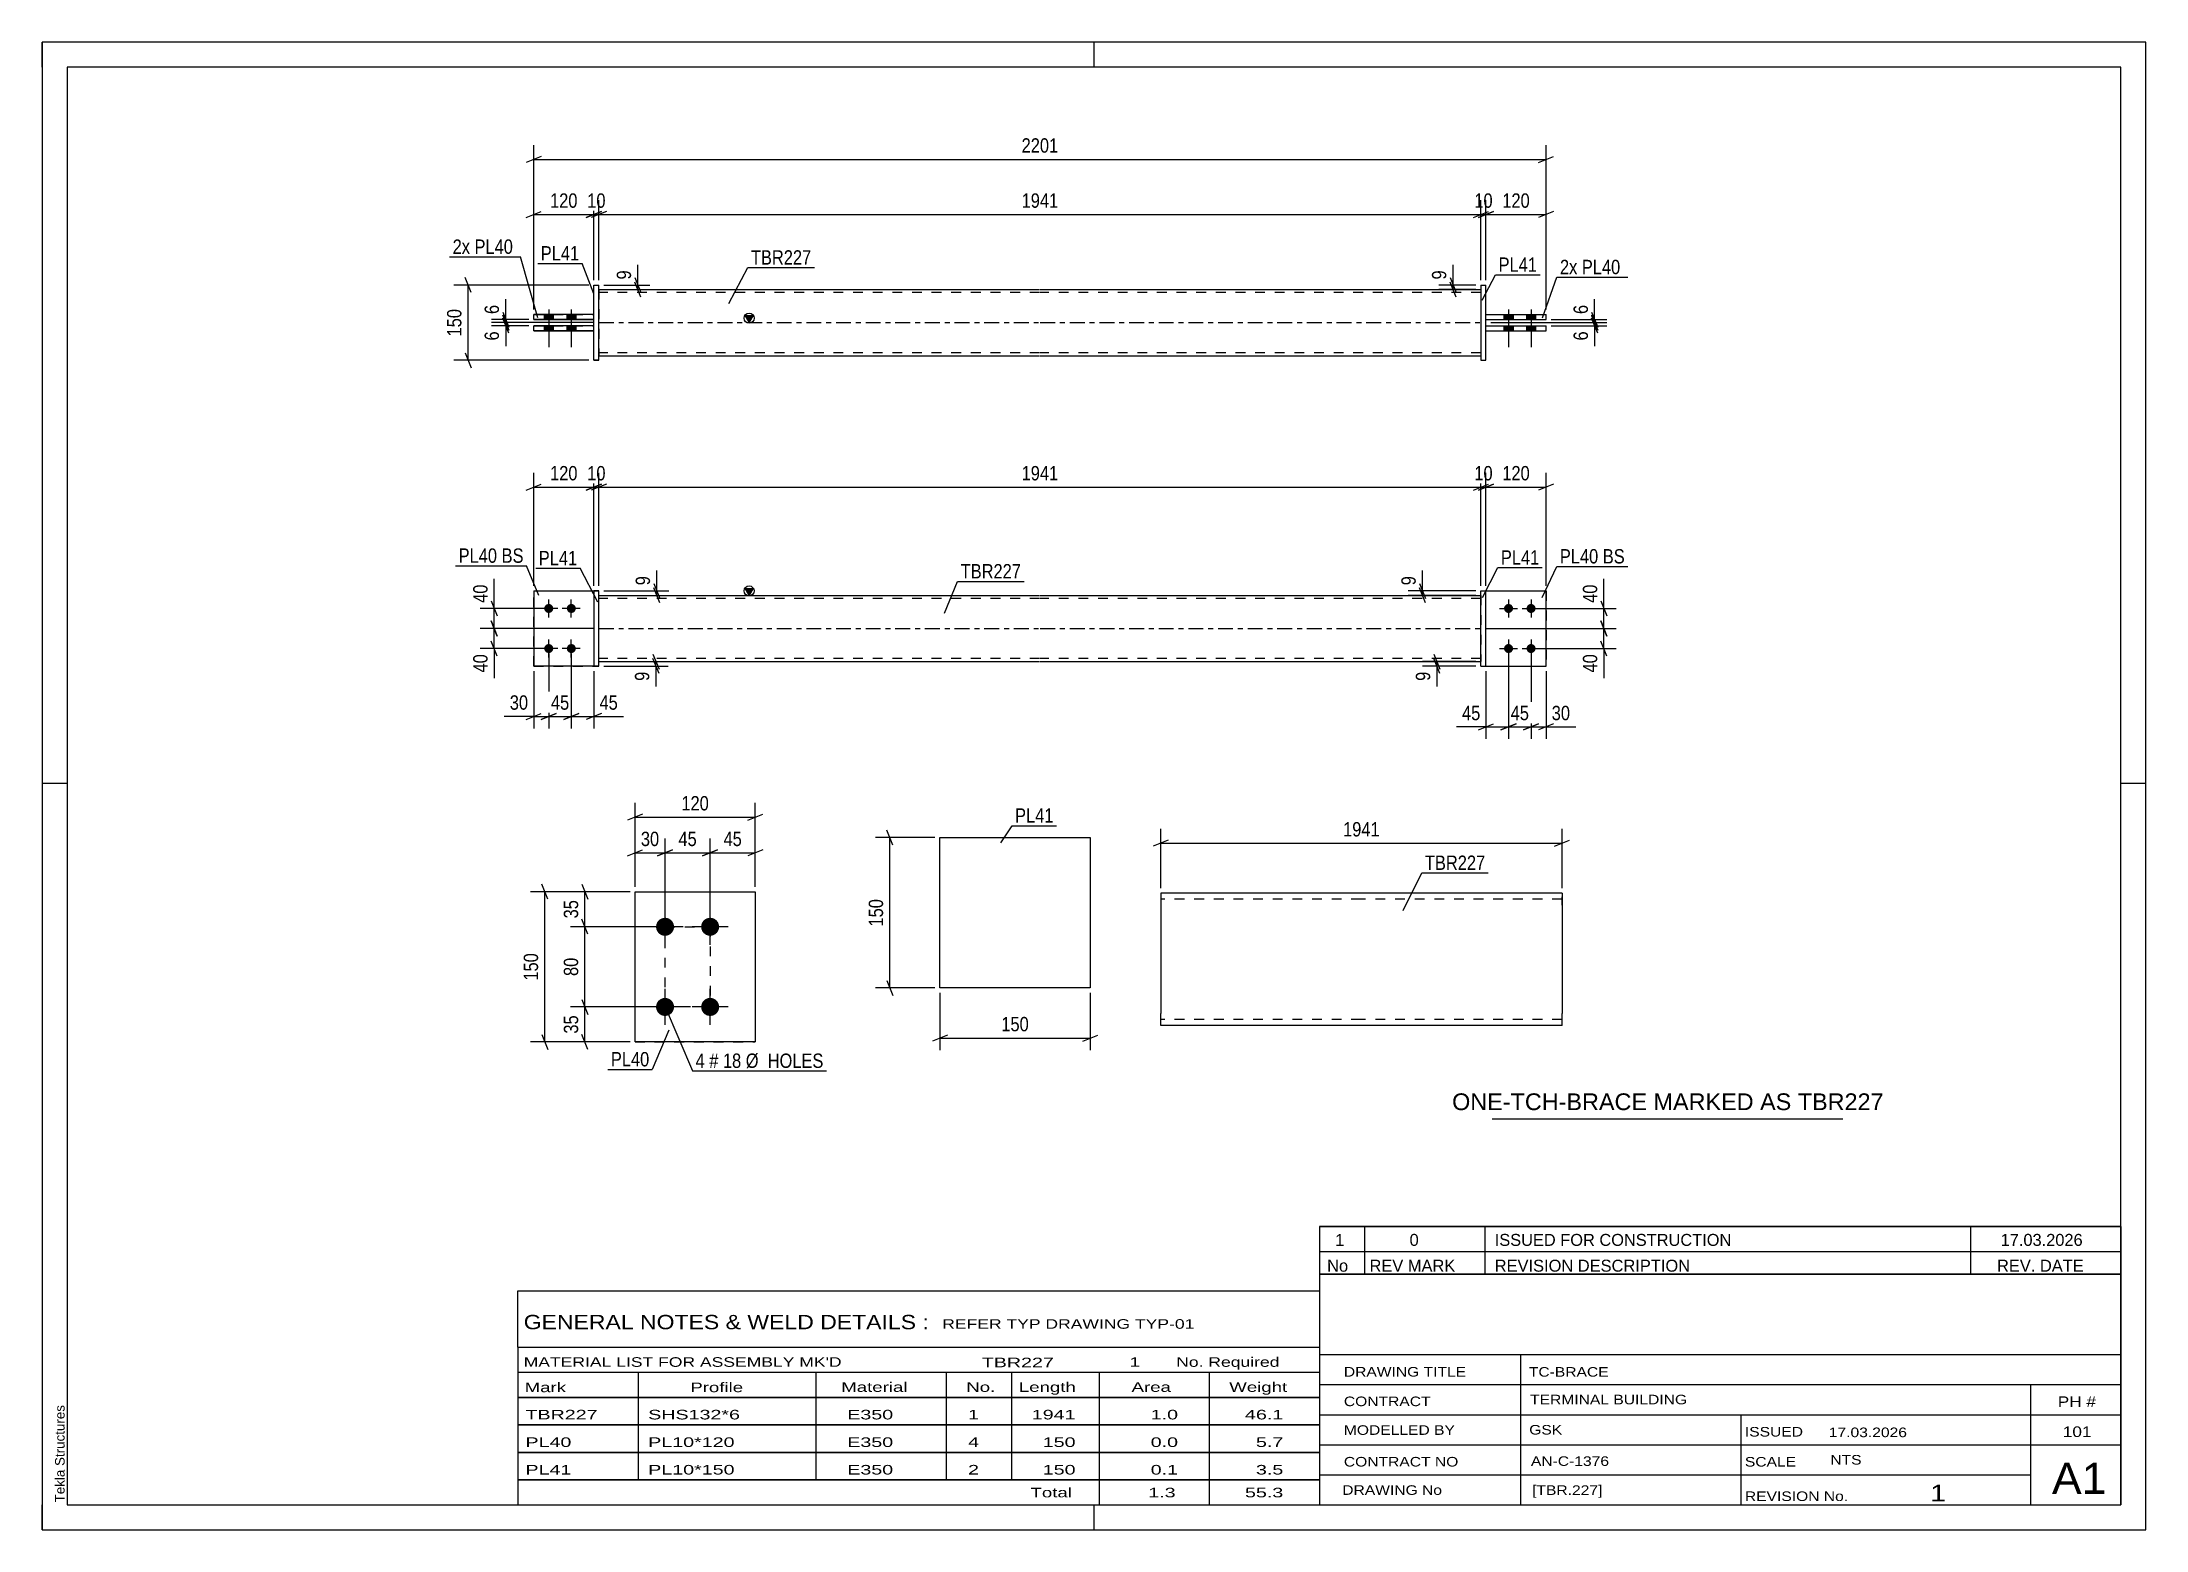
# Model space of a CAD drawing. Header units: millimetres. Extents: x 0 to 420, y 0 to 297.
import ezdxf

# ---------------------------------------------------------------- set-up
doc = ezdxf.new("R2010")
doc.units = ezdxf.units.MM
doc.linetypes.add('DXK_LINE_DOT2', pattern=[3.9198, 1.9599, -1.9599])
doc.linetypes.add('DXK_LINE_DOT3', pattern=[5.9187, 2.979, -0.9799, 0.9799, -0.9799])
doc.styles.add('Arial', font='ARIAL.TTF', dxfattribs={"height": 0.2})
doc.styles.add('Arial Narrow', font='ARIALN.TTF', dxfattribs={"height": 0.2})

# ---------------------------------------------------------------- blocks, each defined once
blk = doc.blocks.new('Unknown-582684375-1127')
at = {"color": 5, "linetype": 'Continuous'}
for p, q in [((420, 297), (0, 297)), ((0, 297), (0, 0)), ((0, 292), (0, 297)), ((210, 292), (210, 297)), ((420, 0), (420, 297)), ((415, 292), (5, 292)), ((5, 292), (5, 5)), ((415, 5), (415, 292)), ((5, 149), (0, 149)), ((420, 149), (415, 149)), ((0, 0), (0, 5)), ((5, 5), (415, 5)), ((210, 0), (210, 5)), ((0, 0), (420, 0))]:
    blk.add_line(p, q, dxfattribs=at)
at = {"color": 174, "linetype": 'Continuous', "style": 'Arial'}
blk.add_text('Tekla Structures', height=1.9102, rotation=90, dxfattribs=at).set_placement((4.5, 5.5))
blk = doc.blocks.new('Part-582684375-1392 - 1364')
at = {"color": 2, "linetype": 'Continuous'}
for p, q in [((98.15, 187.44), (110.15, 187.44)), ((98.15, 187.44), (98.15, 172.44)), ((110.15, 172.44), (98.15, 172.44)), ((98.15, 172.44), (98.15, 172.44))]:
    blk.add_line(p, q, dxfattribs=at)
at = {"color": 7, "linetype": 'DXK_LINE_DOT2'}
for p, q in [((98.15, 187.44), (110.15, 187.44)), ((110.15, 187.44), (110.15, 187.44)), ((110.15, 187.44), (110.15, 172.44)), ((98.15, 172.44), (110.15, 172.44)), ((98.15, 172.44), (98.15, 172.44))]:
    blk.add_line(p, q, dxfattribs=at)
blk = doc.blocks.new('Bolt-582684375-1413 - 1364')
at = {"linetype": 'Continuous'}
for points in [[(292.75, 184.84), (292.94, 184.82), (293.12, 184.76), (293.28, 184.67), (293.42, 184.54), (293.53, 184.39), (293.61, 184.22), (293.65, 184.03), (293.65, 183.85), (293.61, 183.66), (293.53, 183.49), (293.42, 183.34), (293.28, 183.21), (293.12, 183.12), (292.94, 183.06), (292.75, 183.04), (292.57, 183.06), (292.39, 183.12), (292.23, 183.21), (292.09, 183.34), (291.98, 183.49), (291.9, 183.66), (291.86, 183.85), (291.86, 184.03), (291.9, 184.22), (291.98, 184.39), (292.09, 184.54), (292.23, 184.67), (292.39, 184.76), (292.57, 184.82)], [(297.25, 184.84), (297.44, 184.82), (297.62, 184.76), (297.78, 184.67), (297.92, 184.54), (298.03, 184.39), (298.11, 184.22), (298.15, 184.03), (298.15, 183.85), (298.11, 183.66), (298.03, 183.49), (297.92, 183.34), (297.78, 183.21), (297.62, 183.12), (297.44, 183.06), (297.25, 183.04), (297.07, 183.06), (296.89, 183.12), (296.73, 183.21), (296.59, 183.34), (296.48, 183.49), (296.4, 183.66), (296.36, 183.85), (296.36, 184.03), (296.4, 184.22), (296.48, 184.39), (296.59, 184.54), (296.73, 184.67), (296.89, 184.76), (297.07, 184.82)], [(292.75, 176.84), (292.94, 176.82), (293.12, 176.76), (293.28, 176.67), (293.42, 176.54), (293.53, 176.39), (293.61, 176.22), (293.65, 176.03), (293.65, 175.85), (293.61, 175.66), (293.53, 175.49), (293.42, 175.34), (293.28, 175.21), (293.12, 175.12), (292.94, 175.06), (292.75, 175.04), (292.57, 175.06), (292.39, 175.12), (292.23, 175.21), (292.09, 175.34), (291.98, 175.49), (291.9, 175.66), (291.86, 175.85), (291.86, 176.03), (291.9, 176.22), (291.98, 176.39), (292.09, 176.54), (292.23, 176.67), (292.39, 176.76), (292.57, 176.82)], [(297.25, 176.84), (297.44, 176.82), (297.62, 176.76), (297.78, 176.67), (297.92, 176.54), (298.03, 176.39), (298.11, 176.22), (298.15, 176.03), (298.15, 175.85), (298.11, 175.66), (298.03, 175.49), (297.92, 175.34), (297.78, 175.21), (297.62, 175.12), (297.44, 175.06), (297.25, 175.04), (297.07, 175.06), (296.89, 175.12), (296.73, 175.21), (296.59, 175.34), (296.48, 175.49), (296.4, 175.66), (296.36, 175.85), (296.36, 176.03), (296.4, 176.22), (296.48, 176.39), (296.59, 176.54), (296.73, 176.67), (296.89, 176.76), (297.07, 176.82)]]:
    blk.add_hatch(color=1, dxfattribs=at).paths.add_polyline_path(points)
at = {"color": 1, "linetype": 'Continuous'}
for p, q in [((292.75, 185.74), (292.75, 182.14)), ((297.25, 185.74), (297.25, 182.14)), ((290.95, 183.94), (294.55, 183.94)), ((295.45, 183.94), (299.05, 183.94)), ((292.75, 177.74), (292.75, 174.14)), ((297.25, 177.74), (297.25, 174.14)), ((290.95, 175.94), (294.55, 175.94)), ((295.45, 175.94), (299.05, 175.94))]:
    blk.add_line(p, q, dxfattribs=at)
blk = doc.blocks.new('Part-582684375-1397 - 1364')
at = {"color": 7, "linetype": 'DXK_LINE_DOT2'}
for p, q in [((98.15, 187.44), (110.15, 187.44)), ((98.15, 187.44), (110.15, 187.44)), ((98.15, 172.44), (98.15, 187.44)), ((110.15, 187.44), (110.15, 187.44)), ((110.15, 187.44), (110.15, 172.44)), ((98.15, 172.44), (110.15, 172.44)), ((110.15, 172.44), (98.15, 172.44)), ((98.15, 172.44), (98.15, 172.44))]:
    blk.add_line(p, q, dxfattribs=at)
blk = doc.blocks.new('Part-582684375-1412 - 1364')
at = {"color": 2, "linetype": 'Continuous'}
for p, q in [((111.15, 187.44), (110.15, 187.44)), ((110.15, 187.44), (110.15, 172.44)), ((111.15, 172.44), (111.15, 187.44)), ((110.15, 172.44), (111.15, 172.44)), ((111.15, 172.44), (110.15, 172.44))]:
    blk.add_line(p, q, dxfattribs=at)
at = {"color": 7, "linetype": 'DXK_LINE_DOT2'}
for p, q in [((110.15, 187.44), (111.15, 187.44)), ((110.15, 172.44), (110.15, 172.44)), ((110.15, 172.44), (110.15, 172.44)), ((111.15, 172.44), (111.15, 172.44)), ((111.15, 172.44), (111.15, 172.44))]:
    blk.add_line(p, q, dxfattribs=at)
blk = doc.blocks.new('Bolt-582684375-1414 - 1364')
at = {"linetype": 'Continuous'}
for points in [[(101.15, 183.04), (100.97, 183.06), (100.79, 183.12), (100.63, 183.21), (100.49, 183.34), (100.38, 183.49), (100.3, 183.66), (100.26, 183.85), (100.26, 184.03), (100.3, 184.22), (100.38, 184.39), (100.49, 184.54), (100.63, 184.67), (100.79, 184.76), (100.97, 184.82), (101.15, 184.84), (101.34, 184.82), (101.52, 184.76), (101.68, 184.67), (101.82, 184.54), (101.93, 184.39), (102.01, 184.22), (102.05, 184.03), (102.05, 183.85), (102.01, 183.66), (101.93, 183.49), (101.82, 183.34), (101.68, 183.21), (101.52, 183.12), (101.34, 183.06)], [(105.65, 183.04), (105.47, 183.06), (105.29, 183.12), (105.13, 183.21), (104.99, 183.34), (104.88, 183.49), (104.8, 183.66), (104.76, 183.85), (104.76, 184.03), (104.8, 184.22), (104.88, 184.39), (104.99, 184.54), (105.13, 184.67), (105.29, 184.76), (105.47, 184.82), (105.65, 184.84), (105.84, 184.82), (106.02, 184.76), (106.18, 184.67), (106.32, 184.54), (106.43, 184.39), (106.51, 184.22), (106.55, 184.03), (106.55, 183.85), (106.51, 183.66), (106.43, 183.49), (106.32, 183.34), (106.18, 183.21), (106.02, 183.12), (105.84, 183.06)], [(101.15, 175.04), (100.97, 175.06), (100.79, 175.12), (100.63, 175.21), (100.49, 175.34), (100.38, 175.49), (100.3, 175.66), (100.26, 175.85), (100.26, 176.03), (100.3, 176.22), (100.38, 176.39), (100.49, 176.54), (100.63, 176.67), (100.79, 176.76), (100.97, 176.82), (101.15, 176.84), (101.34, 176.82), (101.52, 176.76), (101.68, 176.67), (101.82, 176.54), (101.93, 176.39), (102.01, 176.22), (102.05, 176.03), (102.05, 175.85), (102.01, 175.66), (101.93, 175.49), (101.82, 175.34), (101.68, 175.21), (101.52, 175.12), (101.34, 175.06)], [(105.65, 175.04), (105.47, 175.06), (105.29, 175.12), (105.13, 175.21), (104.99, 175.34), (104.88, 175.49), (104.8, 175.66), (104.76, 175.85), (104.76, 176.03), (104.8, 176.22), (104.88, 176.39), (104.99, 176.54), (105.13, 176.67), (105.29, 176.76), (105.47, 176.82), (105.65, 176.84), (105.84, 176.82), (106.02, 176.76), (106.18, 176.67), (106.32, 176.54), (106.43, 176.39), (106.51, 176.22), (106.55, 176.03), (106.55, 175.85), (106.51, 175.66), (106.43, 175.49), (106.32, 175.34), (106.18, 175.21), (106.02, 175.12), (105.84, 175.06)]]:
    blk.add_hatch(color=1, dxfattribs=at).paths.add_polyline_path(points)
at = {"color": 1, "linetype": 'Continuous'}
for p, q in [((101.15, 182.14), (101.15, 185.74)), ((105.65, 182.14), (105.65, 185.74)), ((102.95, 183.94), (99.35, 183.94)), ((107.45, 183.94), (103.85, 183.94)), ((101.15, 174.14), (101.15, 177.74)), ((105.65, 174.14), (105.65, 177.74)), ((102.95, 175.94), (99.35, 175.94)), ((107.45, 175.94), (103.85, 175.94))]:
    blk.add_line(p, q, dxfattribs=at)
blk = doc.blocks.new('Part-582684375-1424 - 1364')
at = {"color": 2, "linetype": 'Continuous'}
for p, q in [((287.25, 187.44), (288.25, 187.44)), ((287.25, 172.44), (287.25, 187.44)), ((288.25, 172.44), (288.25, 187.44)), ((287.25, 172.44), (288.25, 172.44)), ((287.25, 172.44), (288.25, 172.44))]:
    blk.add_line(p, q, dxfattribs=at)
at = {"color": 7, "linetype": 'DXK_LINE_DOT2'}
for p, q in [((287.25, 187.44), (288.25, 187.44)), ((287.25, 172.44), (287.25, 172.44)), ((288.25, 172.44), (288.25, 172.44)), ((288.25, 172.44), (288.25, 172.44))]:
    blk.add_line(p, q, dxfattribs=at)
blk = doc.blocks.new('Part-582684375-1439 - 1364')
at = {"linetype": 'Continuous'}
blk.add_hatch(color=2, dxfattribs=at).paths.add_polyline_path([(141.15, 186.54), (140.35, 187.94), (141.95, 187.94)])
at = {"color": 2, "linetype": 'Continuous'}
for p, q in [((111.15, 186.54), (199.15, 186.54)), ((141.15, 186.54), (140.35, 187.94)), ((140.35, 187.94), (141.95, 187.94)), ((141.95, 187.94), (141.15, 186.54)), ((199.25, 186.54), (287.25, 186.54)), ((111.15, 173.34), (199.15, 173.34)), ((199.25, 173.34), (287.25, 173.34))]:
    blk.add_line(p, q, dxfattribs=at)
at = {"color": 7, "linetype": 'DXK_LINE_DOT2'}
for p, q in [((111.15, 173.34), (111.15, 186.54)), ((199.15, 185.94), (111.15, 185.94)), ((287.25, 185.94), (199.25, 185.94)), ((287.25, 186.54), (287.25, 173.34)), ((199.15, 173.94), (111.15, 173.94)), ((287.25, 173.94), (199.25, 173.94))]:
    blk.add_line(p, q, dxfattribs=at)
at = {"color": 7, "linetype": 'DXK_LINE_DOT3'}
for p, q in [((111.15, 179.94), (199.15, 179.94)), ((199.25, 179.94), (287.25, 179.94))]:
    blk.add_line(p, q, dxfattribs=at)
at = {"color": 2, "linetype": 'Continuous'}
blk.add_circle((141.15, 187.44), 1, dxfattribs=at)
blk = doc.blocks.new('Part-582684375-1444 - 1364')
at = {"color": 2, "linetype": 'Continuous'}
for p, q in [((288.25, 187.44), (300.25, 187.44)), ((300.25, 187.44), (300.25, 187.44)), ((300.25, 172.44), (300.25, 187.44)), ((288.25, 172.44), (300.25, 172.44))]:
    blk.add_line(p, q, dxfattribs=at)
at = {"color": 7, "linetype": 'DXK_LINE_DOT2'}
for p, q in [((288.25, 187.44), (300.25, 187.44)), ((288.25, 172.44), (288.25, 187.44)), ((288.25, 172.44), (288.25, 172.44)), ((288.25, 172.44), (300.25, 172.44))]:
    blk.add_line(p, q, dxfattribs=at)
blk = doc.blocks.new('Part-582684375-1449 - 1364')
at = {"color": 7, "linetype": 'DXK_LINE_DOT2'}
for p, q in [((288.25, 187.44), (300.25, 187.44)), ((288.25, 172.44), (288.25, 187.44)), ((288.25, 187.44), (300.25, 187.44)), ((300.25, 187.44), (300.25, 187.44)), ((300.25, 187.44), (300.25, 172.44)), ((288.25, 172.44), (288.25, 172.44)), ((288.25, 172.44), (300.25, 172.44)), ((288.25, 172.44), (300.25, 172.44))]:
    blk.add_line(p, q, dxfattribs=at)
blk = doc.blocks.new('Part-582684375-1771 - 1745')
at = {"color": 2, "linetype": 'Continuous'}
for p, q in [((110.15, 240.39), (98.15, 240.39)), ((98.15, 239.39), (98.15, 240.39)), ((110.15, 239.39), (110.15, 240.39)), ((98.15, 239.39), (110.15, 239.39)), ((110.15, 239.39), (98.15, 239.39))]:
    blk.add_line(p, q, dxfattribs=at)
at = {"color": 7, "linetype": 'DXK_LINE_DOT2'}
for p, q in [((98.15, 240.39), (110.15, 240.39)), ((98.15, 239.39), (98.15, 239.39)), ((110.15, 239.39), (110.15, 239.39)), ((110.15, 239.39), (110.15, 239.39))]:
    blk.add_line(p, q, dxfattribs=at)
blk = doc.blocks.new('Part-582684375-1751 - 1745')
at = {"linetype": 'Continuous'}
blk.add_hatch(color=2, dxfattribs=at).paths.add_polyline_path([(141.15, 240.99), (140.35, 242.39), (141.95, 242.39)])
at = {"color": 2, "linetype": 'Continuous'}
for p, q in [((111.15, 247.59), (199.15, 247.59)), ((199.25, 247.59), (287.25, 247.59)), ((141.15, 240.99), (140.35, 242.39)), ((140.35, 242.39), (141.95, 242.39)), ((141.95, 242.39), (141.15, 240.99)), ((111.15, 234.39), (199.15, 234.39)), ((199.25, 234.39), (287.25, 234.39))]:
    blk.add_line(p, q, dxfattribs=at)
at = {"color": 7, "linetype": 'DXK_LINE_DOT2'}
for p, q in [((111.15, 247.59), (111.15, 234.39)), ((199.15, 246.99), (111.15, 246.99)), ((287.25, 246.99), (199.25, 246.99)), ((287.25, 247.59), (287.25, 234.39)), ((199.15, 234.99), (111.15, 234.99)), ((287.25, 234.99), (199.25, 234.99))]:
    blk.add_line(p, q, dxfattribs=at)
at = {"color": 7, "linetype": 'DXK_LINE_DOT3'}
for p, q in [((111.15, 240.99), (199.15, 240.99)), ((199.25, 240.99), (287.25, 240.99))]:
    blk.add_line(p, q, dxfattribs=at)
at = {"color": 2, "linetype": 'Continuous'}
blk.add_circle((141.15, 241.89), 1, dxfattribs=at)
blk = doc.blocks.new('Part-582684375-1756 - 1745')
at = {"color": 2, "linetype": 'Continuous'}
for p, q in [((288.25, 240.39), (300.25, 240.39)), ((288.25, 239.39), (288.25, 240.39)), ((300.25, 239.39), (300.25, 240.39)), ((288.25, 239.39), (300.25, 239.39)), ((288.25, 239.39), (300.25, 239.39))]:
    blk.add_line(p, q, dxfattribs=at)
at = {"color": 7, "linetype": 'DXK_LINE_DOT2'}
for p, q in [((288.25, 240.39), (300.25, 240.39)), ((288.25, 239.39), (288.25, 239.39)), ((300.25, 239.39), (300.25, 239.39)), ((300.25, 239.39), (300.25, 239.39))]:
    blk.add_line(p, q, dxfattribs=at)
blk = doc.blocks.new('Part-582684375-1761 - 1745')
at = {"color": 2, "linetype": 'Continuous'}
for p, q in [((288.25, 242.59), (300.25, 242.59)), ((288.25, 241.59), (288.25, 242.59)), ((288.25, 241.59), (300.25, 241.59)), ((288.25, 241.59), (300.25, 241.59)), ((300.25, 241.59), (300.25, 242.59))]:
    blk.add_line(p, q, dxfattribs=at)
at = {"color": 7, "linetype": 'DXK_LINE_DOT2'}
for p, q in [((288.25, 242.59), (300.25, 242.59)), ((288.25, 241.59), (288.25, 241.59)), ((300.25, 241.59), (300.25, 241.59)), ((300.25, 241.59), (300.25, 241.59))]:
    blk.add_line(p, q, dxfattribs=at)
blk = doc.blocks.new('Part-582684375-1766 - 1745')
at = {"color": 2, "linetype": 'Continuous'}
for p, q in [((287.25, 248.49), (287.25, 233.49)), ((287.25, 248.49), (288.25, 248.49)), ((288.25, 233.49), (288.25, 248.49)), ((287.25, 233.49), (288.25, 233.49)), ((287.25, 233.49), (288.25, 233.49))]:
    blk.add_line(p, q, dxfattribs=at)
at = {"color": 7, "linetype": 'DXK_LINE_DOT2'}
for p, q in [((287.25, 248.49), (287.25, 248.49)), ((287.25, 248.49), (288.25, 248.49)), ((287.25, 233.49), (287.25, 233.49)), ((288.25, 233.49), (288.25, 233.49)), ((288.25, 233.49), (288.25, 233.49))]:
    blk.add_line(p, q, dxfattribs=at)
blk = doc.blocks.new('Part-582684375-1776 - 1745')
at = {"color": 2, "linetype": 'Continuous'}
for p, q in [((110.15, 242.59), (98.15, 242.59)), ((98.15, 241.59), (98.15, 242.59)), ((98.15, 241.59), (110.15, 241.59)), ((110.15, 241.59), (98.15, 241.59)), ((110.15, 241.59), (110.15, 242.59))]:
    blk.add_line(p, q, dxfattribs=at)
at = {"color": 7, "linetype": 'DXK_LINE_DOT2'}
for p, q in [((98.15, 242.59), (110.15, 242.59)), ((98.15, 241.59), (98.15, 241.59)), ((110.15, 241.59), (110.15, 241.59)), ((110.15, 241.59), (110.15, 241.59))]:
    blk.add_line(p, q, dxfattribs=at)
blk = doc.blocks.new('Part-582684375-1781 - 1745')
at = {"color": 2, "linetype": 'Continuous'}
for p, q in [((110.15, 248.49), (111.15, 248.49)), ((110.15, 233.49), (110.15, 248.49)), ((111.15, 233.49), (111.15, 248.49)), ((110.15, 233.49), (111.15, 233.49)), ((111.15, 233.49), (110.15, 233.49))]:
    blk.add_line(p, q, dxfattribs=at)
at = {"color": 7, "linetype": 'DXK_LINE_DOT2'}
for p, q in [((110.15, 248.49), (111.15, 248.49)), ((111.15, 248.49), (111.15, 248.49)), ((110.15, 233.49), (110.15, 233.49)), ((110.15, 233.49), (110.15, 233.49)), ((111.15, 233.49), (111.15, 233.49)), ((111.15, 233.49), (111.15, 233.49))]:
    blk.add_line(p, q, dxfattribs=at)
blk = doc.blocks.new('Bolt-582684375-1782 - 1745')
at = {"linetype": 'Continuous'}
for points in [[(293.65, 242.59), (291.85, 242.59), (291.85, 241.59), (293.65, 241.59)], [(293.65, 242.59), (291.85, 242.59), (291.85, 241.59), (293.65, 241.59)], [(293.65, 240.39), (291.85, 240.39), (291.85, 239.39), (293.65, 239.39)], [(293.65, 240.39), (291.85, 240.39), (291.85, 239.39), (293.65, 239.39)], [(298.15, 242.59), (296.35, 242.59), (296.35, 241.59), (298.15, 241.59)], [(298.15, 242.59), (296.35, 242.59), (296.35, 241.59), (298.15, 241.59)], [(298.15, 240.39), (296.35, 240.39), (296.35, 239.39), (298.15, 239.39)], [(298.15, 240.39), (296.35, 240.39), (296.35, 239.39), (298.15, 239.39)]]:
    blk.add_hatch(color=1, dxfattribs=at).paths.add_polyline_path(points)
at = {"color": 1, "linetype": 'Continuous'}
for p, q in [((291.85, 242.59), (291.85, 241.59)), ((291.85, 242.59), (291.85, 241.59)), ((291.85, 240.39), (291.85, 239.39)), ((291.85, 240.39), (291.85, 239.39)), ((292.75, 243.59), (292.75, 236.09)), ((292.75, 243.59), (292.75, 236.09)), ((293.65, 242.59), (293.65, 241.59)), ((293.65, 242.59), (293.65, 241.59)), ((293.65, 240.39), (293.65, 239.39)), ((293.65, 240.39), (293.65, 239.39)), ((296.35, 242.59), (296.35, 241.59)), ((296.35, 242.59), (296.35, 241.59)), ((296.35, 240.39), (296.35, 239.39)), ((296.35, 240.39), (296.35, 239.39)), ((297.25, 243.59), (297.25, 236.09)), ((297.25, 243.59), (297.25, 236.09)), ((298.15, 242.59), (298.15, 241.59)), ((298.15, 242.59), (298.15, 241.59)), ((298.15, 240.39), (298.15, 239.39)), ((298.15, 240.39), (298.15, 239.39))]:
    blk.add_line(p, q, dxfattribs=at)
blk = doc.blocks.new('Bolt-582684375-1783 - 1745')
at = {"linetype": 'Continuous'}
for points in [[(100.25, 241.59), (102.05, 241.59), (102.05, 242.59), (100.25, 242.59)], [(100.25, 241.59), (102.05, 241.59), (102.05, 242.59), (100.25, 242.59)], [(100.25, 239.39), (102.05, 239.39), (102.05, 240.39), (100.25, 240.39)], [(100.25, 239.39), (102.05, 239.39), (102.05, 240.39), (100.25, 240.39)], [(104.75, 241.59), (106.55, 241.59), (106.55, 242.59), (104.75, 242.59)], [(104.75, 241.59), (106.55, 241.59), (106.55, 242.59), (104.75, 242.59)], [(104.75, 239.39), (106.55, 239.39), (106.55, 240.39), (104.75, 240.39)], [(104.75, 239.39), (106.55, 239.39), (106.55, 240.39), (104.75, 240.39)]]:
    blk.add_hatch(color=1, dxfattribs=at).paths.add_polyline_path(points)
at = {"color": 1, "linetype": 'Continuous'}
for p, q in [((100.25, 242.59), (100.25, 241.59)), ((100.25, 242.59), (100.25, 241.59)), ((100.25, 240.39), (100.25, 239.39)), ((100.25, 240.39), (100.25, 239.39)), ((101.15, 243.59), (101.15, 236.09)), ((101.15, 243.59), (101.15, 236.09)), ((102.05, 242.59), (102.05, 241.59)), ((102.05, 242.59), (102.05, 241.59)), ((102.05, 240.39), (102.05, 239.39)), ((102.05, 240.39), (102.05, 239.39)), ((104.75, 242.59), (104.75, 241.59)), ((104.75, 242.59), (104.75, 241.59)), ((104.75, 240.39), (104.75, 239.39)), ((104.75, 240.39), (104.75, 239.39)), ((105.65, 243.59), (105.65, 236.09)), ((105.65, 243.59), (105.65, 236.09)), ((106.55, 242.59), (106.55, 241.59)), ((106.55, 242.59), (106.55, 241.59)), ((106.55, 240.39), (106.55, 239.39)), ((106.55, 240.39), (106.55, 239.39))]:
    blk.add_line(p, q, dxfattribs=at)
blk = doc.blocks.new('Bolt-582684375-2085 - 2022')
at = {"linetype": 'Continuous'}
for points in [[(124.37, 118.6), (124, 118.63), (123.64, 118.75), (123.31, 118.94), (123.03, 119.19), (122.81, 119.5), (122.66, 119.84), (122.58, 120.21), (122.58, 120.58), (122.66, 120.95), (122.81, 121.3), (123.03, 121.6), (123.31, 121.85), (123.64, 122.04), (124, 122.16), (124.37, 122.2), (124.75, 122.16), (125.1, 122.04), (125.43, 121.85), (125.71, 121.6), (125.93, 121.3), (126.08, 120.95), (126.16, 120.58), (126.16, 120.21), (126.08, 119.84), (125.93, 119.5), (125.71, 119.19), (125.43, 118.94), (125.1, 118.75), (124.75, 118.63)], [(133.37, 118.6), (133, 118.63), (132.64, 118.75), (132.31, 118.94), (132.03, 119.19), (131.81, 119.5), (131.66, 119.84), (131.58, 120.21), (131.58, 120.58), (131.66, 120.95), (131.81, 121.3), (132.03, 121.6), (132.31, 121.85), (132.64, 122.04), (133, 122.16), (133.37, 122.2), (133.75, 122.16), (134.1, 122.04), (134.43, 121.85), (134.71, 121.6), (134.93, 121.3), (135.08, 120.95), (135.16, 120.58), (135.16, 120.21), (135.08, 119.84), (134.93, 119.5), (134.71, 119.19), (134.43, 118.94), (134.1, 118.75), (133.75, 118.63)], [(124.37, 102.6), (124, 102.63), (123.64, 102.75), (123.31, 102.94), (123.03, 103.19), (122.81, 103.5), (122.66, 103.84), (122.58, 104.21), (122.58, 104.58), (122.66, 104.95), (122.81, 105.3), (123.03, 105.6), (123.31, 105.85), (123.64, 106.04), (124, 106.16), (124.37, 106.2), (124.75, 106.16), (125.1, 106.04), (125.43, 105.85), (125.71, 105.6), (125.93, 105.3), (126.08, 104.95), (126.16, 104.58), (126.16, 104.21), (126.08, 103.84), (125.93, 103.5), (125.71, 103.19), (125.43, 102.94), (125.1, 102.75), (124.75, 102.63)], [(133.37, 102.6), (133, 102.63), (132.64, 102.75), (132.31, 102.94), (132.03, 103.19), (131.81, 103.5), (131.66, 103.84), (131.58, 104.21), (131.58, 104.58), (131.66, 104.95), (131.81, 105.3), (132.03, 105.6), (132.31, 105.85), (132.64, 106.04), (133, 106.16), (133.37, 106.2), (133.75, 106.16), (134.1, 106.04), (134.43, 105.85), (134.71, 105.6), (134.93, 105.3), (135.08, 104.95), (135.16, 104.58), (135.16, 104.21), (135.08, 103.84), (134.93, 103.5), (134.71, 103.19), (134.43, 102.94), (134.1, 102.75), (133.75, 102.63)]]:
    blk.add_hatch(color=1, dxfattribs=at).paths.add_polyline_path(points)
at = {"color": 1, "linetype": 'Continuous'}
for p, q in [((124.37, 116.8), (124.37, 124)), ((133.37, 116.8), (133.37, 124)), ((127.97, 120.4), (120.77, 120.4)), ((136.97, 120.4), (129.77, 120.4)), ((124.37, 100.8), (124.37, 108)), ((133.37, 100.8), (133.37, 108)), ((127.97, 104.4), (120.77, 104.4)), ((136.97, 104.4), (129.77, 104.4))]:
    blk.add_line(p, q, dxfattribs=at)
blk = doc.blocks.new('Part-582684375-2090 - 2022')
at = {"color": 2, "linetype": 'Continuous'}
for p, q in [((118.37, 127.4), (142.37, 127.4)), ((118.37, 97.4), (118.37, 127.4)), ((142.37, 127.4), (142.37, 127.4)), ((142.37, 127.4), (142.37, 97.4)), ((142.37, 97.4), (118.37, 97.4)), ((118.37, 97.4), (118.37, 97.4))]:
    blk.add_line(p, q, dxfattribs=at)
at = {"color": 7, "linetype": 'DXK_LINE_DOT2'}
for p, q in [((118.37, 127.4), (142.37, 127.4)), ((118.37, 97.4), (142.37, 97.4)), ((118.37, 97.4), (118.37, 97.4))]:
    blk.add_line(p, q, dxfattribs=at)
blk = doc.blocks.new('Part-582684375-2237 - 2231')
at = {"color": 2, "linetype": 'Continuous'}
for p, q in [((179.24, 138.19), (209.24, 138.19)), ((179.24, 108.19), (179.24, 138.19)), ((209.24, 138.19), (209.24, 108.19)), ((209.24, 108.19), (179.24, 108.19))]:
    blk.add_line(p, q, dxfattribs=at)
blk = doc.blocks.new('Part-582684375-2260 - 2254')
at = {"color": 2, "linetype": 'Continuous'}
for p, q in [((263.33, 127.08), (223.33, 127.08)), ((223.33, 127.08), (223.33, 103.08)), ((303.43, 127.08), (263.43, 127.08)), ((303.43, 127.08), (303.43, 126.9)), ((303.43, 126.9), (303.43, 124.68)), ((303.43, 124.68), (303.43, 103.08)), ((223.33, 101.38), (223.33, 103.08)), ((223.33, 100.86), (223.33, 101.38)), ((223.33, 100.68), (223.33, 100.86)), ((303.43, 100.68), (303.43, 103.08)), ((263.33, 100.68), (223.33, 100.68)), ((303.43, 100.68), (263.43, 100.68))]:
    blk.add_line(p, q, dxfattribs=at)
at = {"color": 7, "linetype": 'DXK_LINE_DOT2'}
for p, q in [((303.43, 124.68), (303.43, 126.38)), ((263.33, 125.88), (223.33, 125.88)), ((303.43, 125.88), (263.43, 125.88)), ((223.33, 102.16), (223.33, 103.08)), ((223.33, 101.38), (223.33, 102.62)), ((223.33, 101.88), (223.33, 101.97)), ((223.33, 101.88), (223.33, 101.97)), ((263.33, 101.88), (223.33, 101.88)), ((303.43, 101.88), (263.43, 101.88)), ((303.43, 101.97), (303.43, 102.62)), ((303.43, 101.88), (303.43, 101.97)), ((223.33, 100.68), (223.33, 100.68))]:
    blk.add_line(p, q, dxfattribs=at)
blk = doc.blocks.new('Rectangle-582684375-2216 - 2022')
at = {"color": 1, "linetype": 'DXK_LINE_DOT2'}
blk.add_lwpolyline([(124.37, 120.4), (133.37, 120.4), (133.37, 104.4), (124.37, 104.4), (124.37, 120.4)], close=True, dxfattribs=at)
blk = doc.blocks.new('StraightDimension-582684375-1681 - 1364')
at = {"color": 7, "linetype": 'Continuous'}
for p, q in [((311.21, 181.44), (312.41, 178.44)), ((288.25, 179.94), (314.21, 179.94)), ((312.41, 174.44), (311.21, 177.44)), ((311.81, 175.94), (311.81, 179.94)), ((298.25, 175.94), (314.21, 175.94))]:
    blk.add_line(p, q, dxfattribs=at)
at = {"color": 0}
blk.add_wipeout([(311.06, 175.41), (306.86, 175.41), (306.86, 170.56), (311.06, 170.56)], dxfattribs=at)
at = {"color": 7, "linetype": 'Continuous'}
blk.add_line((311.81, 175.94), (311.81, 170.03), dxfattribs=at)
blk.add_line((311.81, 175.94), (311.81, 170.03), dxfattribs=at)
at = {"color": 3, "style": 'Arial Narrow'}
blk.add_text('40', height=2.863, rotation=90.0002, dxfattribs=at).set_placement((310.46, 171.16))
blk = doc.blocks.new('StraightDimension-582684375-1601 - 1364')
at = {"color": 7, "linetype": 'Continuous'}
for p, q in [((89.68, 185.44), (90.88, 182.44)), ((100.15, 183.94), (87.43, 183.94)), ((90.88, 178.44), (89.68, 181.44)), ((90.28, 179.94), (90.28, 183.94)), ((110.15, 179.94), (87.43, 179.94))]:
    blk.add_line(p, q, dxfattribs=at)
at = {"color": 0}
blk.add_wipeout([(89.53, 189.32), (85.33, 189.32), (85.33, 184.46), (89.53, 184.46)], dxfattribs=at)
at = {"color": 7, "linetype": 'Continuous'}
blk.add_line((90.28, 183.94), (90.28, 189.85), dxfattribs=at)
blk.add_line((90.28, 183.94), (90.28, 189.85), dxfattribs=at)
at = {"color": 3, "style": 'Arial Narrow'}
blk.add_text('40', height=2.863, rotation=90.0002, dxfattribs=at).set_placement((88.93, 185.06))
blk = doc.blocks.new('StraightDimension-582684375-1572 - 1364')
at = {"color": 7, "linetype": 'Continuous'}
for p, q in [((101.15, 174.94), (101.15, 159.98)), ((98.15, 171.44), (98.15, 159.98)), ((96.65, 161.78), (99.65, 162.98)), ((98.15, 162.38), (101.15, 162.38)), ((102.65, 162.98), (99.65, 161.78))]:
    blk.add_line(p, q, dxfattribs=at)
at = {"color": 0}
blk.add_wipeout([(97.63, 163.13), (97.63, 167.33), (92.77, 167.33), (92.77, 163.13)], dxfattribs=at)
at = {"color": 7, "linetype": 'Continuous'}
blk.add_line((98.15, 162.38), (92.25, 162.38), dxfattribs=at)
blk.add_line((98.15, 162.38), (92.25, 162.38), dxfattribs=at)
at = {"color": 3, "style": 'Arial Narrow'}
blk.add_text('30', height=2.863, dxfattribs=at).set_placement((93.37, 163.73))
blk = doc.blocks.new('StraightDimension-582684375-1565 - 1364')
at = {"color": 7, "linetype": 'Continuous'}
for p, q in [((101.15, 174.94), (101.15, 159.98)), ((105.65, 174.94), (105.65, 159.98)), ((99.65, 161.78), (102.65, 162.98)), ((101.15, 162.38), (105.65, 162.38)), ((107.15, 162.98), (104.15, 161.78))]:
    blk.add_line(p, q, dxfattribs=at)
at = {"color": 0}
blk.add_wipeout([(105.83, 163.13), (105.83, 167.33), (100.98, 167.33), (100.98, 163.13)], dxfattribs=at)
at = {"color": 3, "style": 'Arial Narrow'}
blk.add_text('45', height=2.863, dxfattribs=at).set_placement((101.58, 163.73))
blk = doc.blocks.new('StraightDimension-582684375-1458 - 1364')
at = {"color": 7, "linetype": 'Continuous'}
for p, q in [((98.15, 188.44), (98.15, 211.01)), ((110.15, 188.44), (110.15, 211.01)), ((96.65, 207.56), (99.65, 208.76)), ((98.15, 208.16), (110.15, 208.16)), ((111.65, 208.76), (108.65, 207.56))]:
    blk.add_line(p, q, dxfattribs=at)
at = {"color": 0}
blk.add_wipeout([(107.5, 208.91), (107.5, 213.11), (100.81, 213.11), (100.81, 208.91)], dxfattribs=at)
at = {"color": 3, "style": 'Arial Narrow'}
blk.add_text('120', height=2.863, dxfattribs=at).set_placement((101.41, 209.51))
blk = doc.blocks.new('StraightDimension-582684375-1485 - 1364')
at = {"color": 7, "linetype": 'Continuous'}
for p, q in [((110.15, 188.44), (110.15, 211.01)), ((111.15, 188.44), (111.15, 211.01)), ((108.65, 207.56), (111.65, 208.76)), ((112.65, 208.76), (109.65, 207.56)), ((110.15, 208.16), (111.15, 208.16))]:
    blk.add_line(p, q, dxfattribs=at)
at = {"color": 0}
blk.add_wipeout([(113.08, 208.91), (113.08, 213.11), (108.23, 213.11), (108.23, 208.91)], dxfattribs=at)
at = {"color": 3, "style": 'Arial Narrow'}
blk.add_text('10', height=2.863, dxfattribs=at).set_placement((108.83, 209.51))
blk = doc.blocks.new('StraightDimension-582684375-1502 - 1364')
at = {"color": 7, "linetype": 'Continuous'}
for p, q in [((111.15, 188.44), (111.15, 211.01)), ((287.25, 188.44), (287.25, 211.01)), ((112.65, 208.76), (109.65, 207.56)), ((111.15, 208.16), (287.25, 208.16)), ((285.75, 207.56), (288.75, 208.76))]:
    blk.add_line(p, q, dxfattribs=at)
at = {"color": 0}
blk.add_wipeout([(203.46, 208.91), (203.46, 213.11), (194.95, 213.11), (194.95, 208.91)], dxfattribs=at)
at = {"color": 3, "style": 'Arial Narrow'}
blk.add_text('1941', height=2.863, dxfattribs=at).set_placement((195.55, 209.51))
blk = doc.blocks.new('StraightDimension-582684375-1511 - 1364')
at = {"color": 7, "linetype": 'Continuous'}
for p, q in [((287.25, 188.44), (287.25, 211.01)), ((288.25, 188.44), (288.25, 211.01)), ((285.75, 207.56), (288.75, 208.76)), ((289.75, 208.76), (286.75, 207.56)), ((287.25, 208.16), (288.25, 208.16))]:
    blk.add_line(p, q, dxfattribs=at)
at = {"color": 0}
blk.add_wipeout([(290.18, 208.91), (290.18, 213.11), (285.33, 213.11), (285.33, 208.91)], dxfattribs=at)
at = {"color": 3, "style": 'Arial Narrow'}
blk.add_text('10', height=2.863, dxfattribs=at).set_placement((285.93, 209.51))
blk = doc.blocks.new('StraightDimension-582684375-1529 - 1364')
at = {"color": 7, "linetype": 'Continuous'}
for p, q in [((288.25, 188.44), (288.25, 211.01)), ((300.25, 188.44), (300.25, 211.01)), ((286.75, 207.56), (289.75, 208.76)), ((288.25, 208.16), (300.25, 208.16)), ((301.75, 208.76), (298.75, 207.56))]:
    blk.add_line(p, q, dxfattribs=at)
at = {"color": 0}
blk.add_wipeout([(297.6, 208.91), (297.6, 213.11), (290.91, 213.11), (290.91, 208.91)], dxfattribs=at)
at = {"color": 3, "style": 'Arial Narrow'}
blk.add_text('120', height=2.863, dxfattribs=at).set_placement((291.51, 209.51))
blk = doc.blocks.new('StraightDimension-582684375-1552 - 1364')
at = {"color": 7, "linetype": 'Continuous'}
for p, q in [((105.65, 174.94), (105.65, 159.98)), ((110.15, 171.44), (110.15, 159.98)), ((104.15, 161.78), (107.15, 162.98)), ((105.65, 162.38), (110.15, 162.38)), ((111.65, 162.98), (108.65, 161.78))]:
    blk.add_line(p, q, dxfattribs=at)
at = {"color": 0}
blk.add_wipeout([(115.54, 163.13), (115.54, 167.33), (110.68, 167.33), (110.68, 163.13)], dxfattribs=at)
at = {"color": 7, "linetype": 'Continuous'}
blk.add_line((110.15, 162.38), (116.06, 162.38), dxfattribs=at)
blk.add_line((110.15, 162.38), (116.06, 162.38), dxfattribs=at)
at = {"color": 3, "style": 'Arial Narrow'}
blk.add_text('45', height=2.863, dxfattribs=at).set_placement((111.28, 163.73))
blk = doc.blocks.new('StraightDimension-582684375-1583 - 1364')
at = {"color": 7, "linetype": 'Continuous'}
for p, q in [((112.15, 173.34), (124.96, 173.34)), ((112.15, 172.44), (124.96, 172.44)), ((121.96, 174.84), (123.16, 171.84)), ((123.16, 170.94), (121.96, 173.94)), ((122.56, 172.44), (122.56, 173.34))]:
    blk.add_line(p, q, dxfattribs=at)
at = {"color": 0}
blk.add_wipeout([(121.81, 171.92), (117.61, 171.92), (117.61, 168.89), (121.81, 168.89)], dxfattribs=at)
at = {"color": 7, "linetype": 'Continuous'}
blk.add_line((122.56, 172.44), (122.56, 168.36), dxfattribs=at)
blk.add_line((122.56, 172.44), (122.56, 168.36), dxfattribs=at)
at = {"color": 3, "style": 'Arial Narrow'}
blk.add_text('9', height=2.86, rotation=90.0002, dxfattribs=at).set_placement((121.21, 169.49))
blk = doc.blocks.new('StraightDimension-582684375-1592 - 1364')
at = {"color": 7, "linetype": 'Continuous'}
for p, q in [((112.15, 187.44), (125.11, 187.44)), ((112.15, 186.54), (125.11, 186.54)), ((122.11, 188.94), (123.31, 185.94)), ((123.31, 185.04), (122.11, 188.04)), ((122.71, 186.54), (122.71, 187.44))]:
    blk.add_line(p, q, dxfattribs=at)
at = {"color": 0}
blk.add_wipeout([(121.96, 190.99), (117.76, 190.99), (117.76, 187.97), (121.96, 187.97)], dxfattribs=at)
at = {"color": 7, "linetype": 'Continuous'}
blk.add_line((122.71, 187.44), (122.71, 191.52), dxfattribs=at)
blk.add_line((122.71, 187.44), (122.71, 191.52), dxfattribs=at)
at = {"color": 3, "style": 'Arial Narrow'}
blk.add_text('9', height=2.86, rotation=90.0002, dxfattribs=at).set_placement((121.36, 188.57))
blk = doc.blocks.new('StraightDimension-582684375-1618 - 1364')
at = {"color": 7, "linetype": 'Continuous'}
for p, q in [((89.68, 181.44), (90.88, 178.44)), ((110.15, 179.94), (87.43, 179.94)), ((90.88, 174.44), (89.68, 177.44)), ((90.28, 175.94), (90.28, 179.94)), ((100.15, 175.94), (87.43, 175.94))]:
    blk.add_line(p, q, dxfattribs=at)
at = {"color": 0}
blk.add_wipeout([(89.53, 175.41), (85.33, 175.41), (85.33, 170.56), (89.53, 170.56)], dxfattribs=at)
at = {"color": 7, "linetype": 'Continuous'}
blk.add_line((90.28, 175.94), (90.28, 170.03), dxfattribs=at)
blk.add_line((90.28, 175.94), (90.28, 170.03), dxfattribs=at)
at = {"color": 3, "style": 'Arial Narrow'}
blk.add_text('40', height=2.863, rotation=90.0002, dxfattribs=at).set_placement((88.93, 171.16))
blk = doc.blocks.new('StraightDimension-582684375-1632 - 1364')
at = {"color": 7, "linetype": 'Continuous'}
for p, q in [((286.25, 173.34), (275.61, 173.34)), ((286.25, 172.44), (275.61, 172.44)), ((277.86, 174.84), (279.06, 171.84)), ((279.06, 170.94), (277.86, 173.94)), ((278.46, 172.44), (278.46, 173.34))]:
    blk.add_line(p, q, dxfattribs=at)
at = {"color": 0}
blk.add_wipeout([(277.71, 171.92), (273.51, 171.92), (273.51, 168.89), (277.71, 168.89)], dxfattribs=at)
at = {"color": 7, "linetype": 'Continuous'}
blk.add_line((278.46, 172.44), (278.46, 168.36), dxfattribs=at)
blk.add_line((278.46, 172.44), (278.46, 168.36), dxfattribs=at)
at = {"color": 3, "style": 'Arial Narrow'}
blk.add_text('9', height=2.86, rotation=90.0002, dxfattribs=at).set_placement((277.11, 169.49))
blk = doc.blocks.new('StraightDimension-582684375-1641 - 1364')
at = {"color": 7, "linetype": 'Continuous'}
for p, q in [((297.25, 174.94), (297.25, 157.89)), ((300.25, 171.44), (300.25, 157.89)), ((295.75, 159.69), (298.75, 160.89)), ((297.25, 160.29), (300.25, 160.29)), ((301.75, 160.89), (298.75, 159.69))]:
    blk.add_line(p, q, dxfattribs=at)
at = {"color": 0}
blk.add_wipeout([(305.64, 161.04), (305.64, 165.24), (300.78, 165.24), (300.78, 161.04)], dxfattribs=at)
at = {"color": 7, "linetype": 'Continuous'}
blk.add_line((300.25, 160.29), (306.16, 160.29), dxfattribs=at)
blk.add_line((300.25, 160.29), (306.16, 160.29), dxfattribs=at)
at = {"color": 3, "style": 'Arial Narrow'}
blk.add_text('30', height=2.863, dxfattribs=at).set_placement((301.38, 161.64))
blk = doc.blocks.new('StraightDimension-582684375-1654 - 1364')
at = {"color": 7, "linetype": 'Continuous'}
for p, q in [((292.75, 174.94), (292.75, 157.89)), ((297.25, 174.94), (297.25, 157.89)), ((291.25, 159.69), (294.25, 160.89)), ((292.75, 160.29), (297.25, 160.29)), ((298.75, 160.89), (295.75, 159.69))]:
    blk.add_line(p, q, dxfattribs=at)
at = {"color": 0}
blk.add_wipeout([(297.43, 161.04), (297.43, 165.24), (292.58, 165.24), (292.58, 161.04)], dxfattribs=at)
at = {"color": 3, "style": 'Arial Narrow'}
blk.add_text('45', height=2.863, dxfattribs=at).set_placement((293.18, 161.64))
blk = doc.blocks.new('StraightDimension-582684375-1664 - 1364')
at = {"color": 7, "linetype": 'Continuous'}
for p, q in [((292.75, 174.94), (292.75, 157.89)), ((288.25, 171.44), (288.25, 157.89)), ((286.75, 159.69), (289.75, 160.89)), ((288.25, 160.29), (292.75, 160.29)), ((294.25, 160.89), (291.25, 159.69))]:
    blk.add_line(p, q, dxfattribs=at)
at = {"color": 0}
blk.add_wipeout([(287.73, 161.04), (287.73, 165.24), (282.87, 165.24), (282.87, 161.04)], dxfattribs=at)
at = {"color": 7, "linetype": 'Continuous'}
blk.add_line((288.25, 160.29), (282.35, 160.29), dxfattribs=at)
blk.add_line((288.25, 160.29), (282.35, 160.29), dxfattribs=at)
at = {"color": 3, "style": 'Arial Narrow'}
blk.add_text('45', height=2.863, dxfattribs=at).set_placement((283.47, 161.64))
blk = doc.blocks.new('StraightDimension-582684375-1694 - 1364')
at = {"color": 7, "linetype": 'Continuous'}
for p, q in [((311.21, 185.44), (312.41, 182.44)), ((298.25, 183.94), (314.21, 183.94)), ((312.41, 178.44), (311.21, 181.44)), ((311.81, 179.94), (311.81, 183.94)), ((288.25, 179.94), (314.21, 179.94))]:
    blk.add_line(p, q, dxfattribs=at)
at = {"color": 0}
blk.add_wipeout([(311.06, 189.32), (306.86, 189.32), (306.86, 184.46), (311.06, 184.46)], dxfattribs=at)
at = {"color": 7, "linetype": 'Continuous'}
blk.add_line((311.81, 183.94), (311.81, 189.85), dxfattribs=at)
blk.add_line((311.81, 183.94), (311.81, 189.85), dxfattribs=at)
at = {"color": 3, "style": 'Arial Narrow'}
blk.add_text('40', height=2.863, rotation=90.0002, dxfattribs=at).set_placement((310.46, 185.06))
blk = doc.blocks.new('StraightDimension-582684375-1708 - 1364')
at = {"color": 7, "linetype": 'Continuous'}
for p, q in [((286.25, 187.44), (272.72, 187.44)), ((286.25, 186.54), (272.72, 186.54)), ((274.97, 188.94), (276.17, 185.94)), ((276.17, 185.04), (274.97, 188.04)), ((275.57, 186.54), (275.57, 187.44))]:
    blk.add_line(p, q, dxfattribs=at)
at = {"color": 0}
blk.add_wipeout([(274.82, 190.99), (270.62, 190.99), (270.62, 187.97), (274.82, 187.97)], dxfattribs=at)
at = {"color": 7, "linetype": 'Continuous'}
blk.add_line((275.57, 187.44), (275.57, 191.52), dxfattribs=at)
blk.add_line((275.57, 187.44), (275.57, 191.52), dxfattribs=at)
at = {"color": 3, "style": 'Arial Narrow'}
blk.add_text('9', height=2.86, rotation=90.0002, dxfattribs=at).set_placement((274.22, 188.57))
blk = doc.blocks.new('StraightDimension-582684375-1833 - 1745')
at = {"color": 7, "linetype": 'Continuous'}
for p, q in [((110.15, 240.99), (89.71, 240.99)), ((97.15, 240.39), (89.71, 240.39)), ((91.96, 242.49), (93.16, 239.49)), ((93.16, 238.89), (91.96, 241.89)), ((92.56, 240.39), (92.56, 240.99))]:
    blk.add_line(p, q, dxfattribs=at)
at = {"color": 0}
blk.add_wipeout([(91.81, 239.86), (87.61, 239.86), (87.61, 236.83), (91.81, 236.83)], dxfattribs=at)
at = {"color": 7, "linetype": 'Continuous'}
blk.add_line((92.56, 240.39), (92.56, 236.31), dxfattribs=at)
blk.add_line((92.56, 240.39), (92.56, 236.31), dxfattribs=at)
at = {"color": 3, "style": 'Arial Narrow'}
blk.add_text('6', height=2.86, rotation=90.0002, dxfattribs=at).set_placement((91.21, 237.43))
blk = doc.blocks.new('StraightDimension-582684375-1882 - 1745')
at = {"color": 7, "linetype": 'Continuous'}
for p, q in [((98.15, 243.59), (98.15, 265.43)), ((110.15, 249.49), (110.15, 265.43)), ((96.65, 261.98), (99.65, 263.18)), ((98.15, 262.58), (110.15, 262.58)), ((111.65, 263.18), (108.65, 261.98))]:
    blk.add_line(p, q, dxfattribs=at)
at = {"color": 0}
blk.add_wipeout([(107.5, 263.33), (107.5, 267.53), (100.81, 267.53), (100.81, 263.33)], dxfattribs=at)
at = {"color": 3, "style": 'Arial Narrow'}
blk.add_text('120', height=2.863, dxfattribs=at).set_placement((101.41, 263.93))
blk = doc.blocks.new('StraightDimension-582684375-1902 - 1745')
at = {"color": 7, "linetype": 'Continuous'}
for p, q in [((287.25, 249.49), (287.25, 265.43)), ((288.25, 249.49), (288.25, 265.43)), ((285.75, 261.98), (288.75, 263.18)), ((289.75, 263.18), (286.75, 261.98)), ((287.25, 262.58), (288.25, 262.58))]:
    blk.add_line(p, q, dxfattribs=at)
at = {"color": 0}
blk.add_wipeout([(290.18, 263.33), (290.18, 267.53), (285.33, 267.53), (285.33, 263.33)], dxfattribs=at)
at = {"color": 3, "style": 'Arial Narrow'}
blk.add_text('10', height=2.863, dxfattribs=at).set_placement((285.93, 263.93))
blk = doc.blocks.new('StraightDimension-582684375-1798 - 1745')
at = {"color": 7, "linetype": 'Continuous'}
for p, q in [((289.25, 240.99), (312.35, 240.99)), ((301.25, 240.39), (312.35, 240.39)), ((309.35, 242.49), (310.55, 239.49)), ((310.55, 238.89), (309.35, 241.89)), ((309.95, 240.39), (309.95, 240.99))]:
    blk.add_line(p, q, dxfattribs=at)
at = {"color": 0}
blk.add_wipeout([(309.2, 239.86), (305, 239.86), (305, 236.83), (309.2, 236.83)], dxfattribs=at)
at = {"color": 7, "linetype": 'Continuous'}
blk.add_line((309.95, 240.39), (309.95, 236.31), dxfattribs=at)
blk.add_line((309.95, 240.39), (309.95, 236.31), dxfattribs=at)
at = {"color": 3, "style": 'Arial Narrow'}
blk.add_text('6', height=2.86, rotation=90.0002, dxfattribs=at).set_placement((308.6, 237.43))
blk = doc.blocks.new('StraightDimension-582684375-1787 - 1745')
at = {"color": 7, "linetype": 'Continuous'}
for p, q in [((286.25, 248.49), (278.83, 248.49)), ((281.08, 249.99), (282.28, 246.99)), ((282.28, 246.09), (281.08, 249.09)), ((281.68, 247.59), (281.68, 248.49)), ((286.25, 247.59), (278.83, 247.59))]:
    blk.add_line(p, q, dxfattribs=at)
at = {"color": 0}
blk.add_wipeout([(280.93, 252.04), (276.73, 252.04), (276.73, 249.01), (280.93, 249.01)], dxfattribs=at)
at = {"color": 7, "linetype": 'Continuous'}
blk.add_line((281.68, 248.49), (281.68, 252.56), dxfattribs=at)
blk.add_line((281.68, 248.49), (281.68, 252.56), dxfattribs=at)
at = {"color": 3, "style": 'Arial Narrow'}
blk.add_text('9', height=2.86, rotation=90.0002, dxfattribs=at).set_placement((280.33, 249.61))
blk = doc.blocks.new('StraightDimension-582684375-1807 - 1745')
at = {"color": 7, "linetype": 'Continuous'}
for p, q in [((289.25, 240.99), (312.35, 240.99)), ((301.25, 241.59), (312.35, 241.59)), ((309.35, 243.09), (310.55, 240.09)), ((310.55, 239.49), (309.35, 242.49)), ((309.95, 240.99), (309.95, 241.59))]:
    blk.add_line(p, q, dxfattribs=at)
at = {"color": 0}
blk.add_wipeout([(309.2, 245.14), (305, 245.14), (305, 242.11), (309.2, 242.11)], dxfattribs=at)
at = {"color": 7, "linetype": 'Continuous'}
blk.add_line((309.95, 241.59), (309.95, 245.66), dxfattribs=at)
blk.add_line((309.95, 241.59), (309.95, 245.66), dxfattribs=at)
at = {"color": 3, "style": 'Arial Narrow'}
blk.add_text('6', height=2.86, rotation=90.0002, dxfattribs=at).set_placement((308.6, 242.71))
blk = doc.blocks.new('StraightDimension-582684375-1817 - 1745')
at = {"color": 7, "linetype": 'Continuous'}
for p, q in [((97.15, 241.59), (89.71, 241.59)), ((110.15, 240.99), (89.71, 240.99)), ((91.96, 243.09), (93.16, 240.09)), ((93.16, 239.49), (91.96, 242.49)), ((92.56, 240.99), (92.56, 241.59))]:
    blk.add_line(p, q, dxfattribs=at)
at = {"color": 0}
blk.add_wipeout([(91.81, 245.14), (87.61, 245.14), (87.61, 242.11), (91.81, 242.11)], dxfattribs=at)
at = {"color": 7, "linetype": 'Continuous'}
blk.add_line((92.56, 241.59), (92.56, 245.66), dxfattribs=at)
blk.add_line((92.56, 241.59), (92.56, 245.66), dxfattribs=at)
at = {"color": 3, "style": 'Arial Narrow'}
blk.add_text('6', height=2.86, rotation=90.0002, dxfattribs=at).set_placement((91.21, 242.71))
blk = doc.blocks.new('StraightDimension-582684375-1850 - 1745')
at = {"color": 7, "linetype": 'Continuous'}
for p, q in [((112.15, 248.49), (121.33, 248.49)), ((118.33, 249.99), (119.53, 246.99)), ((119.53, 246.09), (118.33, 249.09)), ((118.93, 247.59), (118.93, 248.49)), ((112.15, 247.59), (121.33, 247.59))]:
    blk.add_line(p, q, dxfattribs=at)
at = {"color": 0}
blk.add_wipeout([(118.18, 252.04), (113.98, 252.04), (113.98, 249.01), (118.18, 249.01)], dxfattribs=at)
at = {"color": 7, "linetype": 'Continuous'}
blk.add_line((118.93, 248.49), (118.93, 252.56), dxfattribs=at)
blk.add_line((118.93, 248.49), (118.93, 252.56), dxfattribs=at)
at = {"color": 3, "style": 'Arial Narrow'}
blk.add_text('9', height=2.86, rotation=90.0002, dxfattribs=at).set_placement((117.58, 249.61))
blk = doc.blocks.new('StraightDimension-582684375-1861 - 1745')
at = {"color": 7, "linetype": 'Continuous'}
for p, q in [((109.15, 248.49), (82.21, 248.49)), ((85.66, 246.99), (84.46, 249.99)), ((85.06, 233.49), (85.06, 248.49)), ((109.15, 233.49), (82.21, 233.49)), ((84.46, 234.99), (85.66, 231.99))]:
    blk.add_line(p, q, dxfattribs=at)
at = {"color": 0}
blk.add_wipeout([(84.31, 244.33), (80.11, 244.33), (80.11, 237.64), (84.31, 237.64)], dxfattribs=at)
at = {"color": 3, "style": 'Arial Narrow'}
blk.add_text('150', height=2.863, rotation=90.0002, dxfattribs=at).set_placement((83.71, 238.24))
blk = doc.blocks.new('StraightDimension-582684375-1872 - 1745')
at = {"color": 7, "linetype": 'Continuous'}
for p, q in [((110.15, 249.49), (110.15, 265.43)), ((111.15, 249.49), (111.15, 265.43)), ((108.65, 261.98), (111.65, 263.18)), ((112.65, 263.18), (109.65, 261.98)), ((110.15, 262.58), (111.15, 262.58))]:
    blk.add_line(p, q, dxfattribs=at)
at = {"color": 0}
blk.add_wipeout([(113.08, 263.33), (113.08, 267.53), (108.23, 267.53), (108.23, 263.33)], dxfattribs=at)
at = {"color": 3, "style": 'Arial Narrow'}
blk.add_text('10', height=2.863, dxfattribs=at).set_placement((108.83, 263.93))
blk = doc.blocks.new('StraightDimension-582684375-1892 - 1745')
at = {"color": 7, "linetype": 'Continuous'}
for p, q in [((111.15, 249.49), (111.15, 265.43)), ((287.25, 249.49), (287.25, 265.43)), ((112.65, 263.18), (109.65, 261.98)), ((111.15, 262.58), (287.25, 262.58)), ((285.75, 261.98), (288.75, 263.18))]:
    blk.add_line(p, q, dxfattribs=at)
at = {"color": 0}
blk.add_wipeout([(203.46, 263.33), (203.46, 267.53), (194.95, 267.53), (194.95, 263.33)], dxfattribs=at)
at = {"color": 3, "style": 'Arial Narrow'}
blk.add_text('1941', height=2.863, dxfattribs=at).set_placement((195.55, 263.93))
blk = doc.blocks.new('StraightDimension-582684375-1912 - 1745')
at = {"color": 7, "linetype": 'Continuous'}
for p, q in [((288.25, 249.49), (288.25, 265.43)), ((300.25, 243.59), (300.25, 265.43)), ((286.75, 261.98), (289.75, 263.18)), ((288.25, 262.58), (300.25, 262.58)), ((301.75, 263.18), (298.75, 261.98))]:
    blk.add_line(p, q, dxfattribs=at)
at = {"color": 0}
blk.add_wipeout([(297.6, 263.33), (297.6, 267.53), (290.91, 267.53), (290.91, 263.33)], dxfattribs=at)
at = {"color": 3, "style": 'Arial Narrow'}
blk.add_text('120', height=2.863, dxfattribs=at).set_placement((291.51, 263.93))
blk = doc.blocks.new('StraightDimension-582684375-1923 - 1745')
at = {"color": 7, "linetype": 'Continuous'}
for p, q in [((99.65, 274.18), (96.65, 272.98)), ((98.15, 243.59), (98.15, 276.43)), ((98.15, 273.58), (300.25, 273.58)), ((298.75, 272.98), (301.75, 274.18)), ((300.25, 243.59), (300.25, 276.43))]:
    blk.add_line(p, q, dxfattribs=at)
at = {"color": 0}
blk.add_wipeout([(203.46, 274.33), (203.46, 278.53), (194.95, 278.53), (194.95, 274.33)], dxfattribs=at)
at = {"color": 3, "style": 'Arial Narrow'}
blk.add_text('2201', height=2.863, dxfattribs=at).set_placement((195.55, 274.93))
blk = doc.blocks.new('StraightDimension-582684375-2094 - 2022')
at = {"color": 7, "linetype": 'Continuous'}
for p, q in [((119.87, 142.87), (116.87, 141.67)), ((118.37, 128.4), (118.37, 145.12)), ((140.87, 141.67), (143.87, 142.87)), ((142.37, 128.4), (142.37, 145.12)), ((118.37, 142.27), (142.37, 142.27))]:
    blk.add_line(p, q, dxfattribs=at)
at = {"color": 0}
blk.add_wipeout([(133.71, 143.02), (133.71, 147.22), (127.03, 147.22), (127.03, 143.02)], dxfattribs=at)
at = {"color": 3, "style": 'Arial Narrow'}
blk.add_text('120', height=2.863, dxfattribs=at).set_placement((127.63, 143.62))
blk = doc.blocks.new('StraightDimension-582684375-2114 - 2022')
at = {"color": 7, "linetype": 'Continuous'}
for p, q in [((116.87, 134.56), (119.87, 135.76)), ((118.37, 128.4), (118.37, 138.01)), ((118.37, 135.16), (124.37, 135.16)), ((125.87, 135.76), (122.87, 134.56)), ((124.37, 121.4), (124.37, 138.01))]:
    blk.add_line(p, q, dxfattribs=at)
at = {"color": 0}
blk.add_wipeout([(123.8, 135.91), (123.8, 140.11), (118.94, 140.11), (118.94, 135.91)], dxfattribs=at)
at = {"color": 3, "style": 'Arial Narrow'}
blk.add_text('30', height=2.863, dxfattribs=at).set_placement((119.54, 136.51))
blk = doc.blocks.new('StraightDimension-582684375-2154 - 2022')
at = {"color": 7, "linetype": 'Continuous'}
for p, q in [((117.37, 127.4), (97.52, 127.4)), ((100.97, 125.9), (99.77, 128.9)), ((100.37, 97.4), (100.37, 127.4)), ((117.37, 97.4), (97.52, 97.4)), ((99.77, 98.9), (100.97, 95.9))]:
    blk.add_line(p, q, dxfattribs=at)
at = {"color": 0}
blk.add_wipeout([(99.62, 115.74), (95.42, 115.74), (95.42, 109.05), (99.62, 109.05)], dxfattribs=at)
at = {"color": 3, "style": 'Arial Narrow'}
blk.add_text('150', height=2.863, rotation=90.0002, dxfattribs=at).set_placement((99.02, 109.65))
blk = doc.blocks.new('StraightDimension-582684375-2127 - 2022')
at = {"color": 7, "linetype": 'Continuous'}
for p, q in [((122.87, 134.56), (125.87, 135.76)), ((124.37, 121.4), (124.37, 138.01)), ((124.37, 135.16), (133.37, 135.16)), ((134.87, 135.76), (131.87, 134.56)), ((133.37, 121.4), (133.37, 138.01))]:
    blk.add_line(p, q, dxfattribs=at)
at = {"color": 0}
blk.add_wipeout([(131.3, 135.91), (131.3, 140.11), (126.44, 140.11), (126.44, 135.91)], dxfattribs=at)
at = {"color": 3, "style": 'Arial Narrow'}
blk.add_text('45', height=2.863, dxfattribs=at).set_placement((127.04, 136.51))
blk = doc.blocks.new('StraightDimension-582684375-2137 - 2022')
at = {"color": 7, "linetype": 'Continuous'}
for p, q in [((131.87, 134.56), (134.87, 135.76)), ((133.37, 121.4), (133.37, 138.01)), ((133.37, 135.16), (142.37, 135.16)), ((143.87, 135.76), (140.87, 134.56)), ((142.37, 128.4), (142.37, 138.01))]:
    blk.add_line(p, q, dxfattribs=at)
at = {"color": 0}
blk.add_wipeout([(140.3, 135.91), (140.3, 140.11), (135.44, 140.11), (135.44, 135.91)], dxfattribs=at)
at = {"color": 3, "style": 'Arial Narrow'}
blk.add_text('45', height=2.863, dxfattribs=at).set_placement((136.04, 136.51))
blk = doc.blocks.new('StraightDimension-582684375-2171 - 2022')
at = {"color": 7, "linetype": 'Continuous'}
for p, q in [((107.77, 105.9), (108.97, 102.9)), ((123.37, 104.4), (105.52, 104.4)), ((108.37, 97.4), (108.37, 104.4)), ((117.37, 97.4), (105.52, 97.4)), ((108.97, 95.9), (107.77, 98.9))]:
    blk.add_line(p, q, dxfattribs=at)
at = {"color": 0}
blk.add_wipeout([(107.62, 103.32), (103.42, 103.32), (103.42, 98.47), (107.62, 98.47)], dxfattribs=at)
at = {"color": 3, "style": 'Arial Narrow'}
blk.add_text('35', height=2.863, rotation=90.0002, dxfattribs=at).set_placement((107.02, 99.07))
blk = doc.blocks.new('StraightDimension-582684375-2187 - 2022')
at = {"color": 7, "linetype": 'Continuous'}
for p, q in [((108.97, 118.9), (107.77, 121.9)), ((123.37, 120.4), (105.52, 120.4)), ((108.37, 104.4), (108.37, 120.4)), ((107.77, 105.9), (108.97, 102.9)), ((123.37, 104.4), (105.52, 104.4))]:
    blk.add_line(p, q, dxfattribs=at)
at = {"color": 0}
blk.add_wipeout([(107.62, 114.82), (103.42, 114.82), (103.42, 109.97), (107.62, 109.97)], dxfattribs=at)
at = {"color": 3, "style": 'Arial Narrow'}
blk.add_text('80', height=2.863, rotation=90.0002, dxfattribs=at).set_placement((107.02, 110.57))
blk = doc.blocks.new('StraightDimension-582684375-2200 - 2022')
at = {"color": 7, "linetype": 'Continuous'}
for p, q in [((117.37, 127.4), (105.52, 127.4)), ((107.77, 128.9), (108.97, 125.9)), ((108.37, 120.4), (108.37, 127.4)), ((108.97, 118.9), (107.77, 121.9)), ((123.37, 120.4), (105.52, 120.4))]:
    blk.add_line(p, q, dxfattribs=at)
at = {"color": 0}
blk.add_wipeout([(107.62, 126.32), (103.42, 126.32), (103.42, 121.47), (107.62, 121.47)], dxfattribs=at)
at = {"color": 3, "style": 'Arial Narrow'}
blk.add_text('35', height=2.863, rotation=90.0002, dxfattribs=at).set_placement((107.02, 122.07))
blk = doc.blocks.new('StraightDimension-582684375-2239 - 2231')
at = {"color": 7, "linetype": 'Continuous'}
for p, q in [((169.84, 136.69), (168.64, 139.69)), ((178.24, 138.19), (166.39, 138.19)), ((169.24, 108.19), (169.24, 138.19)), ((168.64, 109.69), (169.84, 106.69)), ((178.24, 108.19), (166.39, 108.19))]:
    blk.add_line(p, q, dxfattribs=at)
at = {"color": 0}
blk.add_wipeout([(168.49, 126.53), (164.29, 126.53), (164.29, 119.85), (168.49, 119.85)], dxfattribs=at)
at = {"color": 3, "style": 'Arial Narrow'}
blk.add_text('150', height=2.863, rotation=90.0002, dxfattribs=at).set_placement((167.89, 120.45))
blk = doc.blocks.new('StraightDimension-582684375-2246 - 2231')
at = {"color": 7, "linetype": 'Continuous'}
for p, q in [((179.24, 107.19), (179.24, 95.79)), ((209.24, 107.19), (209.24, 95.79)), ((180.74, 98.79), (177.74, 97.59)), ((179.24, 98.19), (209.24, 98.19)), ((207.74, 97.59), (210.74, 98.79))]:
    blk.add_line(p, q, dxfattribs=at)
at = {"color": 0}
blk.add_wipeout([(197.58, 98.94), (197.58, 103.14), (190.9, 103.14), (190.9, 98.94)], dxfattribs=at)
at = {"color": 3, "style": 'Arial Narrow'}
blk.add_text('150', height=2.863, dxfattribs=at).set_placement((191.5, 99.54))
blk = doc.blocks.new('StraightDimension-582684375-2264 - 2254')
at = {"color": 7, "linetype": 'Continuous'}
for p, q in [((223.33, 128.08), (223.33, 139.93)), ((303.43, 128.08), (303.43, 139.93)), ((224.83, 137.68), (221.83, 136.48)), ((223.33, 137.08), (303.43, 137.08)), ((301.93, 136.48), (304.93, 137.68))]:
    blk.add_line(p, q, dxfattribs=at)
at = {"color": 0}
blk.add_wipeout([(267.64, 137.83), (267.64, 142.03), (259.13, 142.03), (259.13, 137.83)], dxfattribs=at)
at = {"color": 3, "style": 'Arial Narrow'}
blk.add_text('1941', height=2.863, dxfattribs=at).set_placement((259.73, 138.43))
blk = doc.blocks.new('Unknown-582684375-2781')
at = {"color": 7, "linetype": 'Continuous'}
for p, q in [((95, 47.75), (255, 47.75)), ((95, 36.5), (95, 47.75)), ((255, 47.75), (255, 36.5)), ((95, 36.5), (255, 36.5)), ((95, 36.5), (95, 31.5)), ((255, 36.5), (255, 31.5)), ((95, 31.5), (255, 31.5)), ((95, 31.5), (95, 26.5)), ((119, 31.5), (119, 26.5)), ((154.5, 31.5), (154.5, 26.5)), ((180.5, 31.5), (180.5, 26.5)), ((193.5, 31.5), (193.5, 26.5)), ((211, 31.5), (211, 26.5)), ((233, 31.5), (233, 26.5)), ((255, 31.5), (255, 26.5)), ((95, 26.5), (255, 26.5)), ((95, 26.45), (95, 21.05)), ((95, 26.45), (255, 26.45)), ((119, 26.5), (119, 21)), ((154.5, 26.5), (154.5, 21)), ((180.5, 26.5), (180.5, 21)), ((193.5, 26.5), (193.5, 21)), ((211, 26.5), (211, 21)), ((233, 26.5), (233, 21)), ((255, 26.45), (255, 21.05)), ((95, 21.05), (255, 21.05)), ((119, 21), (119, 15.5)), ((154.5, 21), (154.5, 15.5)), ((180.5, 21), (180.5, 15.5)), ((193.5, 21), (193.5, 15.5)), ((211, 21), (211, 15.5)), ((233, 21), (233, 15.5)), ((95, 20.95), (95, 15.55)), ((95, 20.95), (255, 20.95)), ((255, 20.95), (255, 15.55)), ((95, 15.55), (255, 15.55)), ((95, 15.45), (95, 10.05)), ((95, 15.45), (255, 15.45)), ((119, 15.5), (119, 10)), ((154.5, 15.5), (154.5, 10)), ((180.5, 15.5), (180.5, 10)), ((193.5, 15.5), (193.5, 10)), ((211, 15.5), (211, 10)), ((233, 15.5), (233, 10)), ((255, 15.45), (255, 10.05)), ((95, 10.05), (255, 10.05)), ((95, 10), (255, 10)), ((95, 10), (95, 5)), ((211, 10), (211, 5)), ((233, 10), (233, 5)), ((255, 10), (255, 5)), ((95, 5), (255, 5))]:
    blk.add_line(p, q, dxfattribs=at)
at = {"color": 7, "style": 'Arial Narrow'}
for s, height, width, p in [('GENERAL NOTES & WELD DETAILS :', 2.8633, 1.4, (96.15, 40.06)), ('REFER TYP DRAWING TYP-01', 1.9089, 1.6, (179.7, 40.16)), ("MATERIAL LIST FOR ASSEMBLY MK'D", 1.9089, 1.6, (96.15, 32.56)), ('TBR227', 1.909, 1.794707, (187.59, 32.47)), ('1', 1.91, 1.794707, (217.08, 32.56)), ('No. Required', 1.9089, 1.6, (226.41, 32.56)), ('Mark', 1.909, 1.7, (96.34, 27.5)), ('Profile', 1.909, 1.7, (129.41, 27.5)), ('Material', 1.909, 1.7, (159.54, 27.56)), ('No.', 1.909, 1.7, (184.5, 27.56)), ('Length', 1.909, 1.7, (195, 27.56)), ('Area', 1.909, 1.7, (217.5, 27.56)), ('Weight', 1.909, 1.7, (237, 27.56))]:
    blk.add_text(s, height=height, dxfattribs=dict(at, width=width)).set_placement(p)
at = {"color": 7, "linetype": 'Continuous', "style": 'Arial Narrow'}
for s, height, width, p in [('TBR227', 1.909, 1.794707, (96.5, 22.06)), ('SHS132*6', 1.909, 1.794707, (121, 22.06)), ('E350', 1.909, 1.794707, (160.74, 22.06)), ('1', 1.91, 1.794707, (184.86, 22.06)), ('1941', 1.909, 1.794707, (197.58, 22.06)), ('1.0', 1.909, 1.794707, (221.32, 22.06)), ('46.1', 1.909, 1.794707, (240.14, 22.06)), ('PL40', 1.909, 1.794707, (96.5, 16.56)), ('PL10*120', 1.909, 1.794707, (121, 16.56)), ('E350', 1.909, 1.794707, (160.74, 16.56)), ('4', 1.91, 1.794707, (184.86, 16.56)), ('150', 1.909, 1.794707, (199.77, 16.56)), ('0.0', 1.909, 1.794707, (221.32, 16.56)), ('5.7', 1.909, 1.794707, (242.33, 16.56)), ('PL41', 1.909, 1.794707, (96.5, 11.06)), ('PL10*150', 1.909, 1.794707, (121, 11.06)), ('E350', 1.909, 1.794707, (160.74, 11.06)), ('2', 1.91, 1.794707, (184.86, 11.06)), ('150', 1.909, 1.794707, (199.77, 11.06)), ('0.1', 1.909, 1.794707, (221.32, 11.06)), ('3.5', 1.909, 1.794707, (242.33, 11.06)), ('Total', 1.909, 1.7, (197.33, 6.5)), ('1.3', 1.909, 1.794707, (220.83, 6.5)), ('55.3', 1.909, 1.794707, (240.14, 6.5))]:
    blk.add_text(s, height=height, dxfattribs=dict(at, width=width)).set_placement(p)
blk = doc.blocks.new('Unknown-582684375-2779')
at = {"color": 7, "linetype": 'Continuous'}
for p, q in [((255, 51.05), (255, 5)), ((255, 51.05), (415, 51.05)), ((415, 51), (415, 5)), ((255, 35), (415, 35)), ((295.14, 35), (295.14, 5)), ((255, 29), (415, 29)), ((397, 5.05), (397, 29.05)), ((255, 23), (415, 23)), ((339.14, 23), (339.14, 5)), ((255, 17), (415, 17)), ((255, 11), (397, 11)), ((255, 5), (415, 5))]:
    blk.add_line(p, q, dxfattribs=at)
at = {"color": 7, "style": 'Arial Narrow'}
for s, height, width, p in [('DRAWING TITLE', 1.9089, 1.425378, (259.88, 30.61)), ('TC-BRACE', 1.909, 1.425378, (296.81, 30.59)), ('CONTRACT', 1.909, 1.425378, (259.88, 24.71)), ('TERMINAL BUILDING', 1.9089, 1.425378, (297.06, 25.07)), ('MODELLED BY', 1.9089, 1.425378, (259.88, 18.98)), ('GSK', 1.909, 1.425378, (296.88, 19.04)), ('ISSUED', 1.909, 1.425378, (339.94, 18.64)), ('17.03.2026', 1.909, 1.425378, (356.69, 18.52)), ('CONTRACT NO', 1.9089, 1.425378, (259.88, 12.66)), ('AN-C-1376', 1.909, 1.425378, (297.23, 12.78)), ('SCALE', 1.909, 1.425378, (339.94, 12.65)), ('A1', 6.204, 1.25, (401.24, 7.2)), ('DRAWING No', 1.909, 1.425378, (259.56, 7)), ('[TBR.227]', 1.909, 1.425378, (297.46, 6.99)), ('1', 3.34, 1.5, (376.91, 5.68)), ('REVISION No.', 1.9089, 1.425378, (339.94, 5.77))]:
    blk.add_text(s, height=height, dxfattribs=dict(at, width=width)).set_placement(p)
at = {"color": 7, "linetype": 'Continuous', "style": 'Arial Narrow'}
for s, height, width, p in [('PH #', 2.1, 1.42538, (402.4, 24.55)), ('101', 2.1, 1.42538, (403.41, 18.55)), ('NTS', 1.909, 1.425378, (357, 13.05))]:
    blk.add_text(s, height=height, dxfattribs=dict(at, width=width)).set_placement(p)
blk = doc.blocks.new('Unknown-582684375-2780')
at = {"color": 7, "linetype": 'Continuous'}
for p, q in [((255, 60.55), (415, 60.55)), ((415, 60.55), (255, 60.55)), ((255, 60.55), (255, 55.55)), ((264, 60.55), (264, 55.55)), ((288, 60.55), (288, 55.55)), ((385, 60.55), (385, 55.55)), ((415, 60.55), (415, 55.55)), ((255, 55.55), (415, 55.55)), ((255, 55.55), (255, 51.05)), ((255, 55.55), (415, 55.55)), ((264, 55.55), (264, 51.05)), ((288, 55.55), (288, 51.05)), ((385, 55.55), (385, 51.05)), ((415, 55.55), (415, 51.05)), ((415, 51.05), (255, 51.05))]:
    blk.add_line(p, q, dxfattribs=at)
at = {"color": 7, "linetype": 'Continuous', "style": 'Arial Narrow'}
for s, height, width, p in [('1', 2.39, 1.196471, (258.16, 56.7)), ('0', 2.39, 1.196471, (273, 56.7)), ('ISSUED FOR CONSTRUCTION', 2.3861, 1.196471, (290, 56.7)), ('17.03.2026', 2.386, 1.196471, (391, 56.7)), ('No', 2.386, 1.2, (256.54, 51.55)), ('REV MARK', 2.386, 1.2, (265, 51.55)), ('REVISION DESCRIPTION', 2.3861, 1.2, (290, 51.55)), ('REV. DATE', 2.386, 1.2, (390.28, 51.55))]:
    blk.add_text(s, height=height, dxfattribs=dict(at, width=width)).set_placement(p)
blk = doc.blocks.new('Unknown-582684375-2782')
at = {"color": 7, "linetype": 'Continuous'}
blk.add_line((289.5, 82.05), (359.5, 82.05), dxfattribs=at)
at = {"color": 7, "style": 'Arial'}
blk.add_text('ONE-TCH-BRACE MARKED AS TBR227', height=3.3428, dxfattribs=at).set_placement((281.49, 83.8))
blk = doc.blocks.new('Mark-582684375-1408 - 1364')
at = {"color": 0}
blk.add_wipeout([(106.83, 192.56), (106.83, 195.56), (99.15, 195.56), (99.15, 192.56)], dxfattribs=at)
blk.add_wipeout([(106.83, 192.56), (106.83, 195.56), (99.15, 195.56), (99.15, 192.56)], dxfattribs=at)
at = {"color": 30, "linetype": 'Continuous'}
for p in [(98.55, 191.96), (110.93, 185.2)]:
    blk.add_line(p, (107.43, 191.96), dxfattribs=at)
at = {"color": 3, "style": 'Arial Narrow'}
blk.add_text('PL41', height=2.863, dxfattribs=at).set_placement((99.15, 192.56))
blk = doc.blocks.new('Mark-582684375-1420 - 1364')
at = {"color": 0}
blk.add_wipeout([(298.9, 192.69), (298.9, 195.69), (291.23, 195.69), (291.23, 192.69)], dxfattribs=at)
blk.add_wipeout([(298.9, 192.69), (298.9, 195.69), (291.23, 195.69), (291.23, 192.69)], dxfattribs=at)
at = {"color": 30, "linetype": 'Continuous'}
for p, q in [((287.56, 186.14), (290.63, 192.09)), ((290.63, 192.09), (299.5, 192.09))]:
    blk.add_line(p, q, dxfattribs=at)
at = {"color": 3, "style": 'Arial Narrow'}
blk.add_text('PL41', height=2.863, dxfattribs=at).set_placement((291.23, 192.69))
blk = doc.blocks.new('Mark-582684375-1435 - 1364')
at = {"color": 0}
blk.add_wipeout([(195.44, 189.94), (195.44, 192.94), (183.38, 192.94), (183.38, 189.94)], dxfattribs=at)
blk.add_wipeout([(195.44, 189.94), (195.44, 192.94), (183.38, 192.94), (183.38, 189.94)], dxfattribs=at)
at = {"color": 30, "linetype": 'Continuous'}
for p, q in [((180.18, 182.99), (182.78, 189.34)), ((182.78, 189.34), (196.04, 189.34))]:
    blk.add_line(p, q, dxfattribs=at)
at = {"color": 3, "style": 'Arial Narrow'}
blk.add_text('TBR227', height=2.863, dxfattribs=at).set_placement((183.38, 189.94))
blk = doc.blocks.new('MarkSet-582684375-1730 - 1364')
at = {"color": 0}
blk.add_wipeout([(310.67, 192.92), (310.67, 195.92), (303, 195.92), (303, 192.92)], dxfattribs=at)
blk.add_wipeout([(310.67, 192.92), (310.67, 195.92), (303, 195.92), (303, 192.92)], dxfattribs=at)
at = {"color": 30, "linetype": 'Continuous'}
blk.add_line((299.5, 186.16), (302.4, 192.32), dxfattribs=at)
at = {"color": 0}
blk.add_wipeout([(315.95, 192.92), (315.95, 195.92), (311.57, 195.92), (311.57, 192.92)], dxfattribs=at)
blk.add_wipeout([(315.95, 192.92), (315.95, 195.92), (311.57, 195.92), (311.57, 192.92)], dxfattribs=at)
at = {"color": 30, "linetype": 'Continuous'}
blk.add_line((302.4, 192.32), (316.55, 192.32), dxfattribs=at)
at = {"color": 3, "style": 'Arial Narrow'}
for s, p in [('PL40', (303, 192.92)), ('BS', (311.57, 192.92))]:
    blk.add_text(s, height=2.863, dxfattribs=at).set_placement(p)
blk = doc.blocks.new('MarkSet-582684375-1736 - 1364')
at = {"color": 0}
blk.add_wipeout([(90.84, 193.06), (90.84, 196.06), (83.16, 196.06), (83.16, 193.06)], dxfattribs=at)
blk.add_wipeout([(90.84, 193.06), (90.84, 196.06), (83.16, 196.06), (83.16, 193.06)], dxfattribs=at)
blk.add_wipeout([(96.12, 193.06), (96.12, 196.06), (91.74, 196.06), (91.74, 193.06)], dxfattribs=at)
blk.add_wipeout([(96.12, 193.06), (96.12, 196.06), (91.74, 196.06), (91.74, 193.06)], dxfattribs=at)
at = {"color": 30, "linetype": 'Continuous'}
for p in [(82.56, 192.46), (99.19, 186.5)]:
    blk.add_line(p, (96.72, 192.46), dxfattribs=at)
at = {"color": 3, "style": 'Arial Narrow'}
for s, p in [('PL40', (83.16, 193.06)), ('BS', (91.74, 193.06))]:
    blk.add_text(s, height=2.863, dxfattribs=at).set_placement(p)
blk = doc.blocks.new('MarkSet-582684375-1961 - 1745')
at = {"color": 0}
blk.add_wipeout([(85.43, 254.73), (85.43, 257.73), (81.96, 257.73), (81.96, 254.73)], dxfattribs=at)
blk.add_wipeout([(85.43, 254.73), (85.43, 257.73), (81.96, 257.73), (81.96, 254.73)], dxfattribs=at)
blk.add_wipeout([(94, 254.73), (94, 257.73), (86.33, 257.73), (86.33, 254.73)], dxfattribs=at)
blk.add_wipeout([(94, 254.73), (94, 257.73), (86.33, 257.73), (86.33, 254.73)], dxfattribs=at)
at = {"color": 30, "linetype": 'Continuous'}
for p in [(81.36, 254.13), (99, 241.97)]:
    blk.add_line(p, (95.5, 254.13), dxfattribs=at)
at = {"color": 3, "style": 'Arial Narrow'}
for s, p in [('2x', (81.96, 254.73)), ('PL40', (86.33, 254.73))]:
    blk.add_text(s, height=2.863, dxfattribs=at).set_placement(p)
blk = doc.blocks.new('Mark-582684375-1762 - 1745')
at = {"color": 0}
blk.add_wipeout([(298.45, 251.14), (298.45, 254.14), (290.77, 254.14), (290.77, 251.14)], dxfattribs=at)
blk.add_wipeout([(298.45, 251.14), (298.45, 254.14), (290.77, 254.14), (290.77, 251.14)], dxfattribs=at)
at = {"color": 30, "linetype": 'Continuous'}
for p, q in [((287.48, 245.46), (290.17, 250.54)), ((290.17, 250.54), (299.05, 250.54))]:
    blk.add_line(p, q, dxfattribs=at)
at = {"color": 3, "style": 'Arial Narrow'}
blk.add_text('PL41', height=2.863, dxfattribs=at).set_placement((290.77, 251.14))
blk = doc.blocks.new('Mark-582684375-1747 - 1745')
at = {"color": 0}
blk.add_wipeout([(153.57, 252.58), (153.57, 255.58), (141.51, 255.58), (141.51, 252.58)], dxfattribs=at)
blk.add_wipeout([(153.57, 252.58), (153.57, 255.58), (141.51, 255.58), (141.51, 252.58)], dxfattribs=at)
at = {"color": 30, "linetype": 'Continuous'}
for p, q in [((137.07, 244.81), (140.91, 251.98)), ((140.91, 251.98), (154.17, 251.98))]:
    blk.add_line(p, q, dxfattribs=at)
at = {"color": 3, "style": 'Arial Narrow'}
blk.add_text('TBR227', height=2.863, dxfattribs=at).set_placement((141.51, 252.58))
blk = doc.blocks.new('Mark-582684375-1777 - 1745')
at = {"color": 0}
blk.add_wipeout([(107.23, 253.4), (107.23, 256.4), (99.55, 256.4), (99.55, 253.4)], dxfattribs=at)
blk.add_wipeout([(107.23, 253.4), (107.23, 256.4), (99.55, 256.4), (99.55, 253.4)], dxfattribs=at)
at = {"color": 30, "linetype": 'Continuous'}
for p in [(98.95, 252.8), (110.15, 246.72)]:
    blk.add_line(p, (107.83, 252.8), dxfattribs=at)
at = {"color": 3, "style": 'Arial Narrow'}
blk.add_text('PL41', height=2.863, dxfattribs=at).set_placement((99.55, 253.4))
blk = doc.blocks.new('MarkSet-582684375-1955 - 1745')
at = {"color": 0}
blk.add_wipeout([(306.49, 250.67), (306.49, 253.67), (303.02, 253.67), (303.02, 250.67)], dxfattribs=at)
blk.add_wipeout([(306.49, 250.67), (306.49, 253.67), (303.02, 253.67), (303.02, 250.67)], dxfattribs=at)
at = {"color": 30, "linetype": 'Continuous'}
blk.add_line((299.56, 241.94), (302.42, 250.07), dxfattribs=at)
at = {"color": 0}
blk.add_wipeout([(315.06, 250.67), (315.06, 253.67), (307.39, 253.67), (307.39, 250.67)], dxfattribs=at)
blk.add_wipeout([(315.06, 250.67), (315.06, 253.67), (307.39, 253.67), (307.39, 250.67)], dxfattribs=at)
at = {"color": 30, "linetype": 'Continuous'}
blk.add_line((302.42, 250.07), (316.56, 250.07), dxfattribs=at)
at = {"color": 3, "style": 'Arial Narrow'}
for s, p in [('2x', (303.02, 250.67)), ('PL40', (307.39, 250.67))]:
    blk.add_text(s, height=2.863, dxfattribs=at).set_placement(p)
blk = doc.blocks.new('Mark-582684375-2081 - 2022')
at = {"color": 0}
blk.add_wipeout([(132.3, 92.23), (132.3, 95.23), (130.47, 95.23), (130.47, 92.23)], dxfattribs=at)
blk.add_wipeout([(132.3, 92.23), (132.3, 95.23), (130.47, 95.23), (130.47, 92.23)], dxfattribs=at)
at = {"color": 7, "linetype": 'Continuous'}
blk.add_line((124.37, 104.4), (129.87, 91.63), dxfattribs=at)
at = {"color": 0}
blk.add_wipeout([(135.02, 92.23), (135.02, 95.23), (133.2, 95.23), (133.2, 92.23)], dxfattribs=at)
blk.add_wipeout([(135.02, 92.23), (135.02, 95.23), (133.2, 95.23), (133.2, 92.23)], dxfattribs=at)
at = {"color": 3, "style": 'Arial Narrow'}
blk.add_text('4', height=2.86, dxfattribs=at).set_placement((130.47, 92.23))
at = {"color": 0}
blk.add_wipeout([(139.58, 92.23), (139.58, 95.23), (135.92, 95.23), (135.92, 92.23)], dxfattribs=at)
blk.add_wipeout([(139.58, 92.23), (139.58, 95.23), (135.92, 95.23), (135.92, 92.23)], dxfattribs=at)
at = {"color": 3, "style": 'Arial Narrow'}
blk.add_text('#', height=2.86, dxfattribs=at).set_placement((133.2, 92.23))
at = {"color": 0}
blk.add_wipeout([(156.01, 92.23), (156.01, 95.23), (140.48, 95.23), (140.48, 92.23)], dxfattribs=at)
blk.add_wipeout([(156.01, 92.23), (156.01, 95.23), (140.48, 95.23), (140.48, 92.23)], dxfattribs=at)
at = {"color": 7, "linetype": 'Continuous'}
blk.add_line((129.87, 91.63), (156.61, 91.63), dxfattribs=at)
at = {"color": 3, "style": 'Arial Narrow'}
for s, p in [('18', (135.92, 92.23)), ('Ø  HOLES', (140.48, 92.23))]:
    blk.add_text(s, height=2.863, dxfattribs=at).set_placement(p)
blk = doc.blocks.new('Mark-582684375-2086 - 2022')
at = {"color": 0}
blk.add_wipeout([(121.22, 92.53), (121.22, 95.53), (113.55, 95.53), (113.55, 92.53)], dxfattribs=at)
blk.add_wipeout([(121.22, 92.53), (121.22, 95.53), (113.55, 95.53), (113.55, 92.53)], dxfattribs=at)
at = {"color": 30, "linetype": 'Continuous'}
for p in [(125.14, 99.78), (112.95, 91.93)]:
    blk.add_line(p, (121.82, 91.93), dxfattribs=at)
at = {"color": 3, "style": 'Arial Narrow'}
blk.add_text('PL40', height=2.863, dxfattribs=at).set_placement((113.55, 92.53))
blk = doc.blocks.new('Mark-582684375-2233 - 2231')
at = {"color": 0}
blk.add_wipeout([(201.91, 141.17), (201.91, 144.17), (194.24, 144.17), (194.24, 141.17)], dxfattribs=at)
blk.add_wipeout([(201.91, 141.17), (201.91, 144.17), (194.24, 144.17), (194.24, 141.17)], dxfattribs=at)
at = {"color": 30, "linetype": 'Continuous'}
for p, q in [((191.4, 137.13), (193.64, 140.57)), ((193.64, 140.57), (202.51, 140.57))]:
    blk.add_line(p, q, dxfattribs=at)
at = {"color": 3, "style": 'Arial Narrow'}
blk.add_text('PL41', height=2.863, dxfattribs=at).set_placement((194.24, 141.17))
blk = doc.blocks.new('Mark-582684375-2256 - 2254')
at = {"color": 0}
blk.add_wipeout([(288.11, 131.75), (288.11, 134.75), (276.06, 134.75), (276.06, 131.75)], dxfattribs=at)
blk.add_wipeout([(288.11, 131.75), (288.11, 134.75), (276.06, 134.75), (276.06, 131.75)], dxfattribs=at)
at = {"color": 30, "linetype": 'Continuous'}
for p, q in [((271.7, 123.63), (275.46, 131.15)), ((275.46, 131.15), (288.71, 131.15))]:
    blk.add_line(p, q, dxfattribs=at)
at = {"color": 3, "style": 'Arial Narrow'}
blk.add_text('TBR227', height=2.863, dxfattribs=at).set_placement((276.06, 131.75))

msp = doc.modelspace()

# ---------------------------------------------------------------- block references
for name in ['Unknown-582684375-1127', 'Part-582684375-1781 - 1745', 'Part-582684375-1766 - 1745', 'Part-582684375-1751 - 1745', 'Part-582684375-1776 - 1745', 'Part-582684375-1771 - 1745', 'Bolt-582684375-1783 - 1745', 'Part-582684375-1761 - 1745', 'Part-582684375-1756 - 1745', 'Bolt-582684375-1782 - 1745', 'Part-582684375-1392 - 1364', 'Part-582684375-1397 - 1364', 'Bolt-582684375-1414 - 1364', 'Part-582684375-1412 - 1364', 'Part-582684375-1439 - 1364', 'Part-582684375-1424 - 1364', 'Part-582684375-1444 - 1364', 'Part-582684375-1449 - 1364', 'Bolt-582684375-1413 - 1364', 'Part-582684375-2237 - 2231', 'Part-582684375-2090 - 2022', 'Part-582684375-2260 - 2254', 'Bolt-582684375-2085 - 2022', 'Rectangle-582684375-2216 - 2022', 'Unknown-582684375-2782', 'Unknown-582684375-2780', 'Unknown-582684375-2779', 'Unknown-582684375-2781']:
    msp.add_blockref(name, (0, 0))

# ---------------------------------------------------------------- next in the draw order: block references
for name in ['StraightDimension-582684375-1902 - 1745', 'StraightDimension-582684375-1833 - 1745', 'StraightDimension-582684375-1798 - 1745', 'StraightDimension-582684375-1601 - 1364', 'StraightDimension-582684375-1681 - 1364', 'StraightDimension-582684375-1572 - 1364', 'StraightDimension-582684375-2094 - 2022', 'Mark-582684375-2233 - 2231', 'StraightDimension-582684375-2239 - 2231', 'StraightDimension-582684375-2264 - 2254']:
    msp.add_blockref(name, (0, 0))

# ---------------------------------------------------------------- next in the draw order: block references
for name in ['StraightDimension-582684375-1882 - 1745', 'StraightDimension-582684375-1787 - 1745', 'StraightDimension-582684375-1807 - 1745', 'StraightDimension-582684375-1458 - 1364', 'StraightDimension-582684375-1565 - 1364', 'StraightDimension-582684375-1632 - 1364', 'StraightDimension-582684375-1641 - 1364', 'StraightDimension-582684375-2114 - 2022', 'Mark-582684375-2256 - 2254', 'StraightDimension-582684375-2246 - 2231']:
    msp.add_blockref(name, (0, 0))

# ---------------------------------------------------------------- next in the draw order: block references
for name in ['StraightDimension-582684375-1817 - 1745', 'StraightDimension-582684375-1485 - 1364', 'StraightDimension-582684375-1552 - 1364', 'StraightDimension-582684375-1654 - 1364', 'StraightDimension-582684375-2127 - 2022', 'StraightDimension-582684375-2154 - 2022']:
    msp.add_blockref(name, (0, 0))

# ---------------------------------------------------------------- next in the draw order: block references
for name in ['StraightDimension-582684375-1850 - 1745', 'StraightDimension-582684375-1861 - 1745', 'StraightDimension-582684375-1502 - 1364', 'StraightDimension-582684375-1583 - 1364', 'StraightDimension-582684375-1664 - 1364', 'StraightDimension-582684375-2137 - 2022', 'StraightDimension-582684375-2171 - 2022']:
    msp.add_blockref(name, (0, 0))

# ---------------------------------------------------------------- next in the draw order: block references
for name in ['StraightDimension-582684375-1872 - 1745', 'StraightDimension-582684375-1511 - 1364', 'StraightDimension-582684375-1592 - 1364', 'Mark-582684375-1435 - 1364', 'StraightDimension-582684375-1618 - 1364', 'StraightDimension-582684375-2187 - 2022']:
    msp.add_blockref(name, (0, 0))

# ---------------------------------------------------------------- next in the draw order: block references
for name in ['StraightDimension-582684375-1892 - 1745', 'StraightDimension-582684375-1529 - 1364', 'Mark-582684375-1408 - 1364', 'StraightDimension-582684375-2200 - 2022', 'Mark-582684375-2081 - 2022']:
    msp.add_blockref(name, (0, 0))

# ---------------------------------------------------------------- next in the draw order: block references
for name in ['StraightDimension-582684375-1912 - 1745', 'MarkSet-582684375-1736 - 1364', 'StraightDimension-582684375-1694 - 1364', 'Mark-582684375-2086 - 2022']:
    msp.add_blockref(name, (0, 0))

# ---------------------------------------------------------------- next in the draw order: block references
for name in ['StraightDimension-582684375-1923 - 1745', 'StraightDimension-582684375-1708 - 1364']:
    msp.add_blockref(name, (0, 0))

# ---------------------------------------------------------------- next in the draw order: block references
for name in ['MarkSet-582684375-1961 - 1745', 'Mark-582684375-1747 - 1745', 'Mark-582684375-1762 - 1745', 'Mark-582684375-1420 - 1364']:
    msp.add_blockref(name, (0, 0))

# ---------------------------------------------------------------- next in the draw order: block references
for name in ['Mark-582684375-1777 - 1745', 'MarkSet-582684375-1955 - 1745', 'MarkSet-582684375-1730 - 1364']:
    msp.add_blockref(name, (0, 0))

doc.saveas('drawing.dxf')
